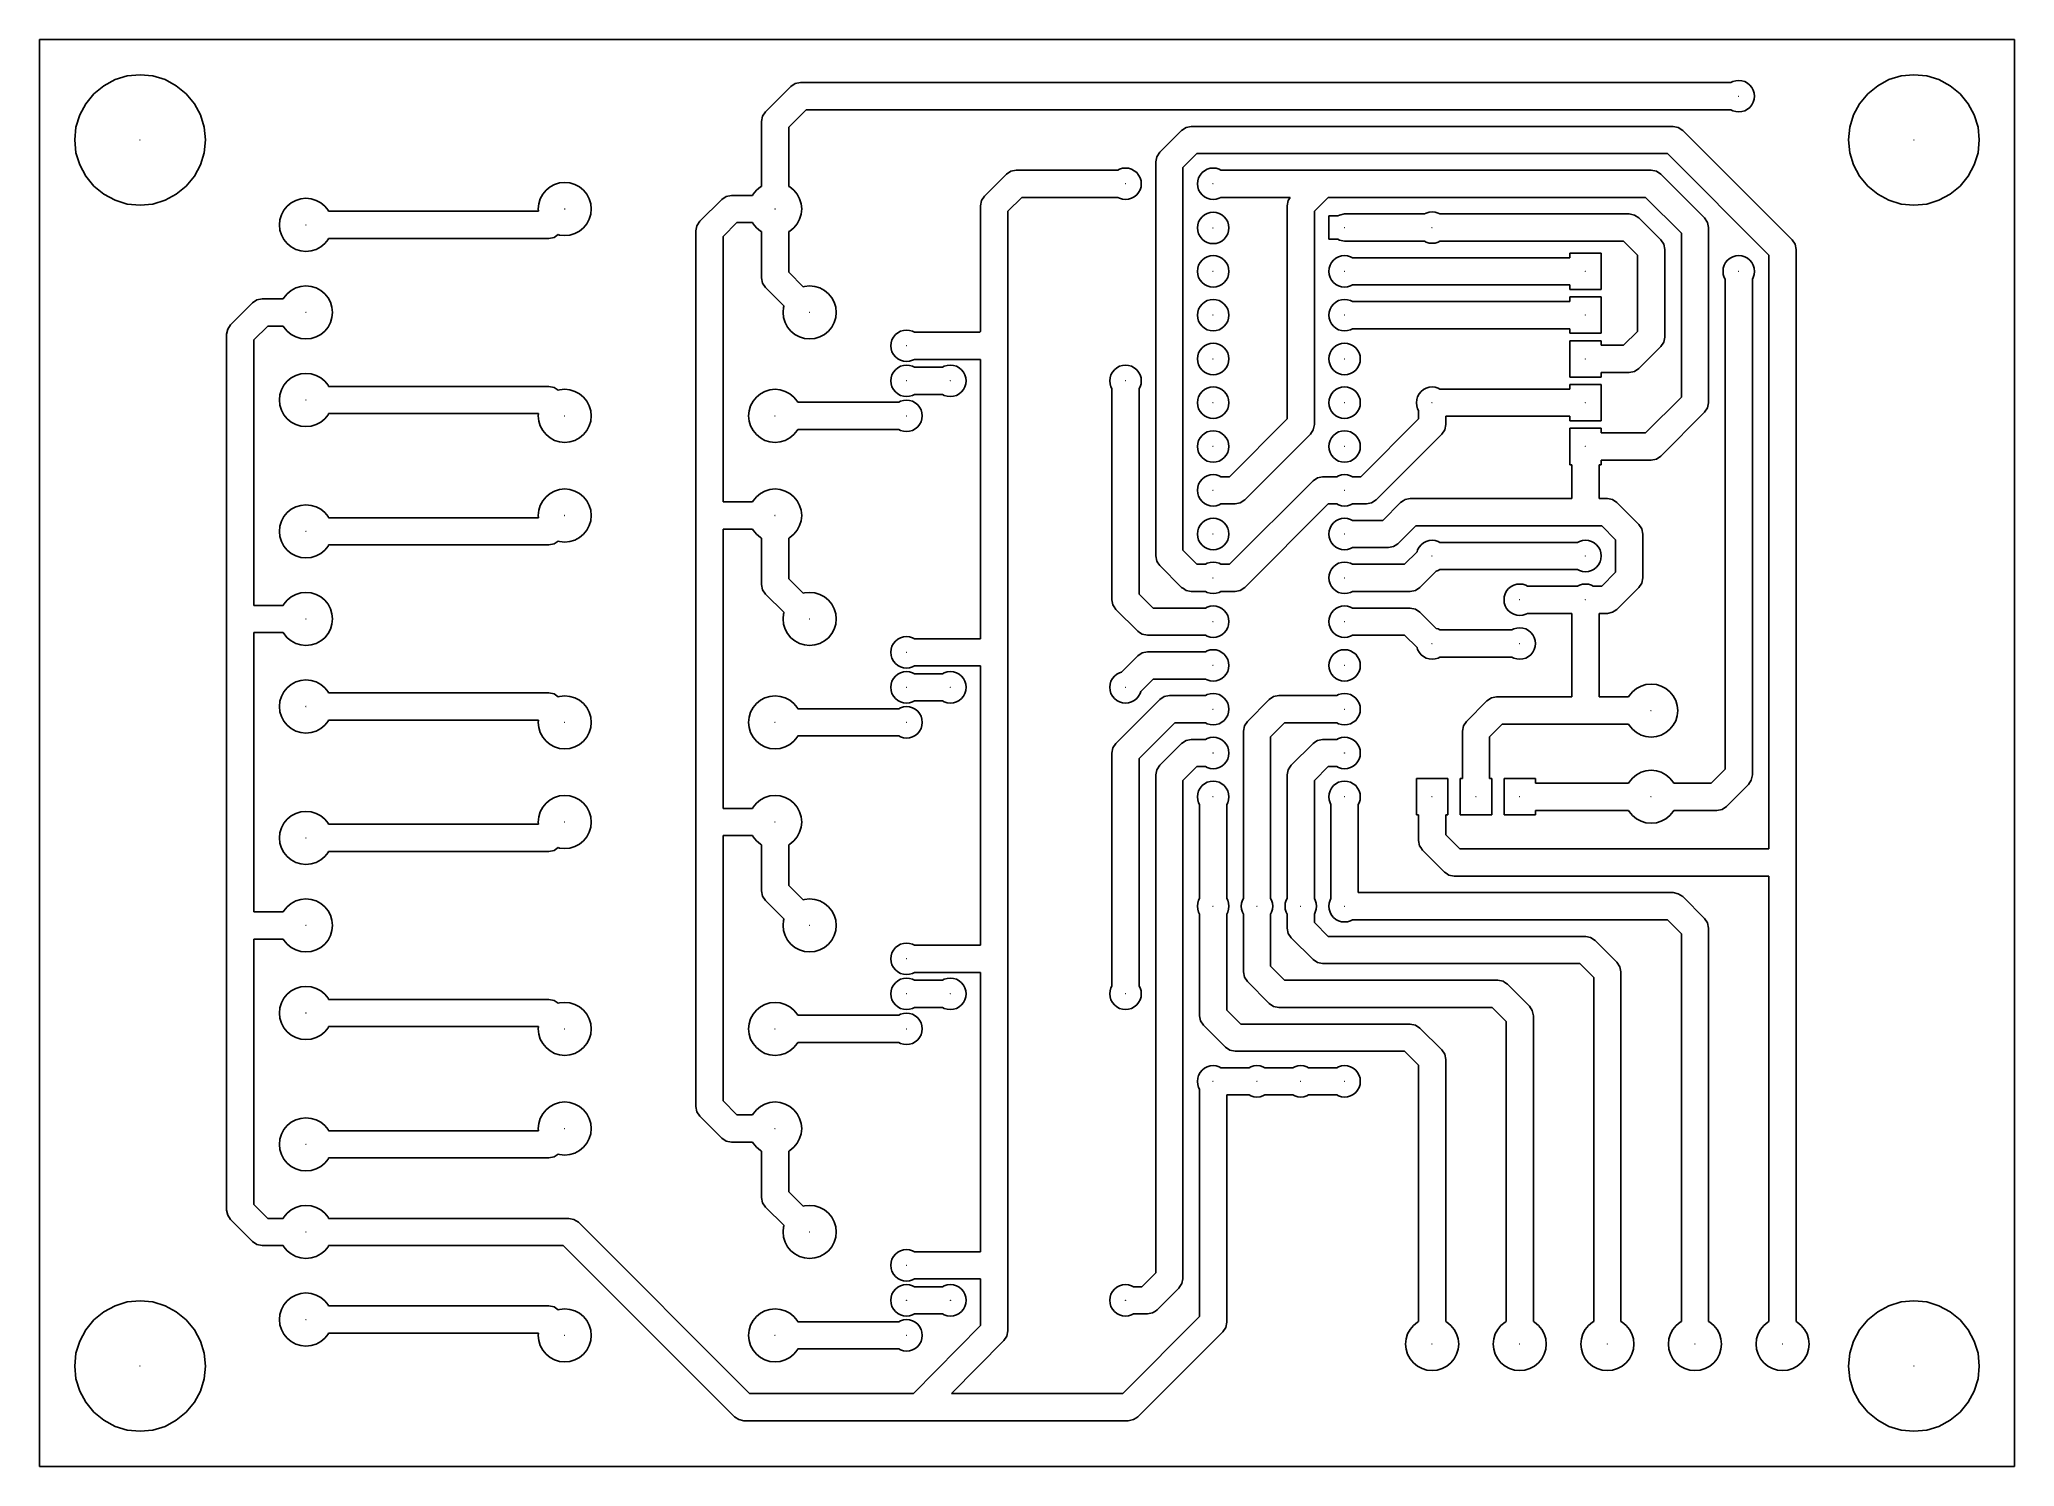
# Model space of a CAD drawing. Extents: x 2 to 116, y 2 to 85.
import ezdxf

# ---------------------------------------------------------------- set-up
doc = ezdxf.new("R2010")
doc.units = 0
doc.header["$LTSCALE"] = 0.000394
doc.header["$PDMODE"] = 35
doc.header["$PDSIZE"] = 0.000315
doc.layers.add('PLAN_1', color=7, linetype='CONTINUOUS')

msp = doc.modelspace()

# ---------------------------------------------------------------- linework, layer by layer
at = {"layer": 'PLAN_1', "color": 7}
for p, q in [((116.319992, 84.569992), (1.790001, 84.569992)), ((1.790001, 84.569992), (1.790001, 1.79)), ((116.319992, 1.79), (116.319992, 84.569992)), ((7.620003, 82.528397), (6.88092, 82.455605)), ((8.359085, 82.455605), (7.620003, 82.528397)), ((110.48999, 82.528397), (109.750908, 82.455605)), ((111.229073, 82.455605), (110.48999, 82.528397)), ((4.9412, 81.4188), (4.470062, 80.844719)), ((5.515282, 81.889938), (4.9412, 81.4188)), ((6.170242, 82.240021), (5.515282, 81.889938)), ((6.88092, 82.455605), (6.170242, 82.240021)), ((9.069763, 82.240021), (8.359085, 82.455605)), ((9.724724, 81.889938), (9.069763, 82.240021)), ((10.298805, 81.4188), (9.724724, 81.889938)), ((10.769943, 80.844719), (10.298805, 81.4188)), ((45.360641, 81.837471), (43.892517, 80.369354)), ((45.616417, 82.008377), (45.360641, 81.837471)), ((45.918121, 82.06839), (45.616417, 82.008377)), ((99.876678, 82.06839), (45.918121, 82.06839)), ((99.980453, 82.123863), (99.876678, 82.06839)), ((100.151794, 82.175835), (99.980453, 82.123863)), ((100.329994, 82.19339), (100.151794, 82.175835)), ((100.508194, 82.175835), (100.329994, 82.19339)), ((100.679535, 82.123863), (100.508194, 82.175835)), ((100.837448, 82.039452), (100.679535, 82.123863)), ((100.975861, 81.925858), (100.837448, 82.039452)), ((101.089455, 81.787445), (100.975861, 81.925858)), ((101.173859, 81.629532), (101.089455, 81.787445)), ((101.225845, 81.458183), (101.173859, 81.629532)), ((101.243393, 81.279991), (101.225845, 81.458183)), ((107.811188, 81.4188), (107.34005, 80.844719)), ((108.385269, 81.889938), (107.811188, 81.4188)), ((109.040237, 82.240021), (108.385269, 81.889938)), ((109.750908, 82.455605), (109.040237, 82.240021)), ((111.939743, 82.240021), (111.229073, 82.455605)), ((112.594711, 81.889938), (111.939743, 82.240021)), ((113.168793, 81.4188), (112.594711, 81.889938)), ((113.639931, 80.844719), (113.168793, 81.4188)), ((4.11998, 80.189758), (3.904396, 79.47908)), ((4.470062, 80.844719), (4.11998, 80.189758)), ((11.120026, 80.189758), (10.769943, 80.844719)), ((11.335609, 79.47908), (11.120026, 80.189758)), ((43.892517, 80.369354), (43.721611, 80.113586)), ((45.238396, 79.485313), (46.244682, 80.491592)), ((46.244682, 80.491592), (99.876678, 80.491592)), ((99.876678, 80.491592), (99.980453, 80.436119)), ((99.980453, 80.436119), (100.151794, 80.384148)), ((100.151794, 80.384148), (100.329994, 80.366592)), ((100.329994, 80.366592), (100.508194, 80.384148)), ((100.508194, 80.384148), (100.679535, 80.436119)), ((100.679535, 80.436119), (100.837448, 80.520531)), ((100.837448, 80.520531), (100.975861, 80.634125)), ((100.975861, 80.634125), (101.089455, 80.772537)), ((101.089455, 80.772537), (101.173859, 80.93045)), ((101.173859, 80.93045), (101.225845, 81.101799)), ((101.225845, 81.101799), (101.243393, 81.279991)), ((106.989967, 80.189758), (106.774384, 79.47908)), ((107.34005, 80.844719), (106.989967, 80.189758)), ((113.990013, 80.189758), (113.639931, 80.844719)), ((114.205597, 79.47908), (113.990013, 80.189758)), ((3.904396, 79.47908), (3.831604, 78.739998)), ((11.408401, 78.739998), (11.335609, 79.47908)), ((43.721611, 80.113586), (43.661598, 79.811874)), ((43.661598, 79.811874), (43.661598, 76.051514)), ((45.238396, 76.051514), (45.238396, 79.485313)), ((68.022507, 79.297478), (66.752518, 78.027473)), ((68.27829, 79.468384), (68.022507, 79.297478)), ((68.579994, 79.528397), (68.27829, 79.468384)), ((96.519989, 79.528397), (68.579994, 79.528397)), ((96.821693, 79.468384), (96.519989, 79.528397)), ((97.077469, 79.297478), (96.821693, 79.468384)), ((103.427475, 72.947472), (97.077469, 79.297478)), ((106.774384, 79.47908), (106.701591, 78.739998)), ((114.278389, 78.739998), (114.205597, 79.47908)), ((3.831604, 78.739998), (3.904396, 78.000916)), ((3.904396, 78.000916), (4.11998, 77.290237)), ((11.120026, 77.290237), (11.335609, 78.000916)), ((11.335609, 78.000916), (11.408401, 78.739998)), ((66.752518, 78.027473), (66.581612, 77.771698)), ((68.098396, 77.143433), (68.906555, 77.951599)), ((68.906555, 77.951599), (96.193428, 77.951599)), ((96.193428, 77.951599), (102.081596, 72.063431)), ((106.701591, 78.739998), (106.774384, 78.000916)), ((106.774384, 78.000916), (106.989967, 77.290237)), ((113.990013, 77.290237), (114.205597, 78.000916)), ((114.205597, 78.000916), (114.278389, 78.739998)), ((4.11998, 77.290237), (4.470062, 76.635277)), ((10.769943, 76.635277), (11.120026, 77.290237)), ((57.862518, 76.757477), (56.592514, 75.487473)), ((58.11829, 76.928383), (57.862518, 76.757477)), ((58.419998, 76.988396), (58.11829, 76.928383)), ((64.316681, 76.988396), (58.419998, 76.988396)), ((64.420456, 77.043869), (64.316681, 76.988396)), ((64.591797, 77.09584), (64.420456, 77.043869)), ((64.769997, 77.113396), (64.591797, 77.09584)), ((64.948196, 77.09584), (64.769997, 77.113396)), ((65.119537, 77.043869), (64.948196, 77.09584)), ((65.277451, 76.959457), (65.119537, 77.043869)), ((65.415863, 76.845863), (65.277451, 76.959457)), ((65.529457, 76.707451), (65.415863, 76.845863)), ((66.581612, 77.771698), (66.521599, 77.469994)), ((66.521599, 77.469994), (66.521599, 54.609997)), ((68.098396, 54.936562), (68.098396, 77.143433)), ((69.204117, 76.845863), (69.09053, 76.707451)), ((69.342529, 76.959457), (69.204117, 76.845863)), ((69.50045, 77.043869), (69.342529, 76.959457)), ((69.671799, 77.09584), (69.50045, 77.043869)), ((69.849991, 77.113396), (69.671799, 77.09584)), ((70.028183, 77.09584), (69.849991, 77.113396)), ((70.199532, 77.043869), (70.028183, 77.09584)), ((70.303314, 76.988396), (70.199532, 77.043869)), ((76.199997, 76.988396), (70.303314, 76.988396)), ((95.25, 76.988396), (76.199997, 76.988396)), ((95.551704, 76.928383), (95.25, 76.988396)), ((95.80748, 76.757477), (95.551704, 76.928383)), ((98.347473, 74.217476), (95.80748, 76.757477)), ((106.989967, 77.290237), (107.34005, 76.635277)), ((113.639931, 76.635277), (113.990013, 77.290237)), ((4.470062, 76.635277), (4.9412, 76.061195)), ((4.9412, 76.061195), (5.515282, 75.590057)), ((5.515282, 75.590057), (6.170242, 75.239975)), ((9.069763, 75.239975), (9.724724, 75.590057)), ((9.724724, 75.590057), (10.298805, 76.061195)), ((10.298805, 76.061195), (10.769943, 76.635277)), ((30.971252, 75.591644), (30.829086, 75.325676)), ((31.162567, 75.824768), (30.971252, 75.591644)), ((31.395691, 76.016083), (31.162567, 75.824768)), ((31.661659, 76.158249), (31.395691, 76.016083)), ((31.950256, 76.245789), (31.661659, 76.158249)), ((32.250381, 76.275352), (31.950256, 76.245789)), ((32.550507, 76.245789), (32.250381, 76.275352)), ((32.839104, 76.158249), (32.550507, 76.245789)), ((33.105072, 76.016083), (32.839104, 76.158249)), ((33.338196, 75.824768), (33.105072, 76.016083)), ((33.52951, 75.591644), (33.338196, 75.824768)), ((33.671677, 75.325676), (33.52951, 75.591644)), ((43.170868, 75.591644), (43.135437, 75.525352)), ((43.362183, 75.824768), (43.170868, 75.591644)), ((43.595306, 76.016083), (43.362183, 75.824768)), ((43.661598, 76.051514), (43.595306, 76.016083)), ((45.304688, 76.016083), (45.238396, 76.051514)), ((45.537811, 75.824768), (45.304688, 76.016083)), ((45.729126, 75.591644), (45.537811, 75.824768)), ((45.871292, 75.325676), (45.729126, 75.591644)), ((65.415863, 75.554131), (65.529457, 75.692543)), ((65.613861, 76.549538), (65.529457, 76.707451)), ((65.529457, 75.692543), (65.613861, 75.850456)), ((65.665848, 76.378189), (65.613861, 76.549538)), ((65.613861, 75.850456), (65.665848, 76.021805)), ((65.683395, 76.199997), (65.665848, 76.378189)), ((65.665848, 76.021805), (65.683395, 76.199997)), ((68.954147, 76.378189), (68.936592, 76.199997)), ((68.936592, 76.199997), (68.954147, 76.021805)), ((69.006119, 76.549538), (68.954147, 76.378189)), ((68.954147, 76.021805), (69.006119, 75.850456)), ((69.09053, 76.707451), (69.006119, 76.549538)), ((69.006119, 75.850456), (69.09053, 75.692543)), ((69.09053, 75.692543), (69.204117, 75.554131)), ((107.34005, 76.635277), (107.811188, 76.061195)), ((107.811188, 76.061195), (108.385269, 75.590057)), ((108.385269, 75.590057), (109.04023, 75.239975)), ((111.939751, 75.239975), (112.594711, 75.590057)), ((112.594711, 75.590057), (113.168793, 76.061195)), ((113.168793, 76.061195), (113.639931, 76.635277)), ((6.170242, 75.239975), (6.88092, 75.024391)), ((6.88092, 75.024391), (7.620003, 74.951599)), ((7.620003, 74.951599), (8.359085, 75.024391)), ((8.359085, 75.024391), (9.069763, 75.239975)), ((15.962395, 74.672165), (15.820229, 74.406197)), ((16.153709, 74.905289), (15.962395, 74.672165)), ((16.386833, 75.096603), (16.153709, 74.905289)), ((16.652802, 75.23877), (16.386833, 75.096603)), ((16.941399, 75.326309), (16.652802, 75.23877)), ((17.241524, 75.355873), (16.941399, 75.326309)), ((17.541649, 75.326309), (17.241524, 75.355873)), ((17.830246, 75.23877), (17.541649, 75.326309)), ((18.096214, 75.096603), (17.830246, 75.23877)), ((18.329338, 74.905289), (18.096214, 75.096603)), ((18.520653, 74.672165), (18.329338, 74.905289)), ((18.556084, 74.605873), (18.520653, 74.672165)), ((30.724892, 74.605873), (18.556084, 74.605873)), ((30.741547, 75.037079), (30.711983, 74.736954)), ((30.711983, 74.736954), (30.724892, 74.605873)), ((30.829086, 75.325676), (30.741547, 75.037079)), ((33.759216, 75.037079), (33.671677, 75.325676)), ((33.78878, 74.736954), (33.759216, 75.037079)), ((33.759216, 74.436829), (33.78878, 74.736954)), ((41.352516, 75.294434), (40.08252, 74.024437)), ((41.608292, 75.46534), (41.352516, 75.294434)), ((41.909996, 75.525352), (41.608292, 75.46534)), ((43.135437, 75.525352), (41.909996, 75.525352)), ((45.958832, 75.037079), (45.871292, 75.325676)), ((45.988396, 74.736954), (45.958832, 75.037079)), ((45.958832, 74.436829), (45.988396, 74.736954)), ((56.421612, 75.231697), (56.361599, 74.929993)), ((56.361599, 74.929993), (56.361599, 67.636559)), ((56.592514, 75.487473), (56.421612, 75.231697)), ((57.938396, 74.603432), (58.746563, 75.411598)), ((57.938396, 67.309998), (57.938396, 74.603432)), ((58.746563, 75.411598), (64.316681, 75.411598)), ((64.316681, 75.411598), (64.420456, 75.356125)), ((64.420456, 75.356125), (64.591797, 75.304153)), ((64.591797, 75.304153), (64.769997, 75.286598)), ((64.769997, 75.286598), (64.948196, 75.304153)), ((64.948196, 75.304153), (65.119537, 75.356125)), ((65.119537, 75.356125), (65.277451, 75.440536)), ((65.277451, 75.440536), (65.415863, 75.554131)), ((69.204117, 75.554131), (69.342529, 75.440536)), ((69.342529, 75.440536), (69.50045, 75.356125)), ((69.50045, 74.483543), (69.342529, 74.399132)), ((69.50045, 75.356125), (69.671799, 75.304153)), ((69.671799, 74.535515), (69.50045, 74.483543)), ((69.671799, 75.304153), (69.849991, 75.286598)), ((69.849991, 74.55307), (69.671799, 74.535515)), ((69.849991, 75.286598), (70.028183, 75.304153)), ((70.028183, 74.535515), (69.849991, 74.55307)), ((70.028183, 75.304153), (70.199532, 75.356125)), ((70.199532, 74.483543), (70.028183, 74.535515)), ((70.199532, 75.356125), (70.303314, 75.411598)), ((70.357452, 74.399132), (70.199532, 74.483543)), ((70.303314, 75.411598), (74.321815, 75.411598)), ((74.201607, 75.231697), (74.141594, 74.929993)), ((74.141594, 74.929993), (74.141594, 62.556557)), ((74.321815, 75.411598), (74.201607, 75.231697)), ((75.718391, 74.603432), (76.526558, 75.411598)), ((75.718391, 62.229996), (75.718391, 74.603432)), ((76.526558, 75.411598), (94.923439, 75.411598)), ((77.469994, 74.448395), (77.168289, 74.388382)), ((82.09668, 74.448395), (77.469994, 74.448395)), ((82.200455, 74.503868), (82.09668, 74.448395)), ((82.371796, 74.55584), (82.200455, 74.503868)), ((82.549995, 74.573395), (82.371796, 74.55584)), ((82.728195, 74.55584), (82.549995, 74.573395)), ((82.899536, 74.503868), (82.728195, 74.55584)), ((83.003311, 74.448395), (82.899536, 74.503868)), ((93.979996, 74.448395), (83.003311, 74.448395)), ((94.2817, 74.388382), (93.979996, 74.448395)), ((94.923439, 75.411598), (97.001595, 73.333435)), ((109.04023, 75.239975), (109.750908, 75.024391)), ((109.750908, 75.024391), (110.48999, 74.951599)), ((110.48999, 74.951599), (111.229073, 75.024391)), ((111.229073, 75.024391), (111.939751, 75.239975)), ((15.732689, 74.117599), (15.703125, 73.817474)), ((15.703125, 73.817474), (15.732689, 73.517349)), ((15.820229, 74.406197), (15.732689, 74.117599)), ((15.732689, 73.517349), (15.820229, 73.228752)), ((32.550507, 73.228119), (32.839104, 73.315659)), ((32.839104, 73.315659), (33.105072, 73.457825)), ((33.105072, 73.457825), (33.338196, 73.649139)), ((33.338196, 73.649139), (33.52951, 73.882263)), ((33.52951, 73.882263), (33.671677, 74.148232)), ((33.671677, 74.148232), (33.759216, 74.436829)), ((39.911613, 73.768661), (39.851601, 73.466957)), ((39.851601, 73.466957), (39.851601, 56.956955)), ((40.08252, 74.024437), (39.911613, 73.768661)), ((41.428398, 73.140396), (42.236557, 73.948555)), ((42.236557, 73.948555), (43.135437, 73.948555)), ((43.135437, 73.948555), (43.170868, 73.882263)), ((43.170868, 73.882263), (43.362183, 73.649139)), ((43.362183, 73.649139), (43.595306, 73.457825)), ((43.595306, 73.457825), (43.661598, 73.422394)), ((43.661598, 73.422394), (43.661598, 70.736458)), ((45.238396, 73.422394), (45.304688, 73.457825)), ((45.238396, 71.063309), (45.238396, 73.422394)), ((45.304688, 73.457825), (45.537811, 73.649139)), ((45.537811, 73.649139), (45.729126, 73.882263)), ((45.729126, 73.882263), (45.871292, 74.148232)), ((45.871292, 74.148232), (45.958832, 74.436829)), ((68.954147, 73.817863), (68.936592, 73.639671)), ((68.936592, 73.639671), (68.954147, 73.461479)), ((69.006119, 73.989212), (68.954147, 73.817863)), ((68.954147, 73.461479), (69.006119, 73.290131)), ((69.09053, 74.147125), (69.006119, 73.989212)), ((69.204117, 74.285538), (69.09053, 74.147125)), ((69.342529, 74.399132), (69.204117, 74.285538)), ((70.495865, 74.285538), (70.357452, 74.399132)), ((70.609451, 74.147125), (70.495865, 74.285538)), ((70.693863, 73.989212), (70.609451, 74.147125)), ((70.745834, 73.817863), (70.693863, 73.989212)), ((70.693863, 73.290131), (70.745834, 73.461479)), ((70.76339, 73.639671), (70.745834, 73.817863)), ((70.745834, 73.461479), (70.76339, 73.639671)), ((76.556595, 74.333397), (76.556595, 72.986595)), ((77.085999, 74.333397), (76.556595, 74.333397)), ((77.168289, 74.388382), (77.085999, 74.333397)), ((94.537476, 74.217476), (94.2817, 74.388382)), ((95.80748, 72.947472), (94.537476, 74.217476)), ((97.001595, 73.333435), (97.001595, 63.826565)), ((98.518379, 73.9617), (98.347473, 74.217476)), ((98.578392, 73.659996), (98.518379, 73.9617)), ((98.578392, 63.499996), (98.578392, 73.659996)), ((15.820229, 73.228752), (15.962395, 72.962784)), ((15.962395, 72.962784), (16.153709, 72.72966)), ((16.153709, 72.72966), (16.386833, 72.538345)), ((16.386833, 72.538345), (16.652802, 72.396179)), ((16.652802, 72.396179), (16.941399, 72.30864)), ((16.941399, 72.30864), (17.241524, 72.279076)), ((17.241524, 72.279076), (17.541649, 72.30864)), ((17.541649, 72.30864), (17.830246, 72.396179)), ((17.830246, 72.396179), (18.096214, 72.538345)), ((18.096214, 72.538345), (18.329338, 72.72966)), ((18.329338, 72.72966), (18.520653, 72.962784)), ((18.520653, 72.962784), (18.556084, 73.029076)), ((18.556084, 73.029076), (31.330902, 73.029076)), ((31.330902, 73.029076), (31.632607, 73.089088)), ((31.632607, 73.089088), (31.874893, 73.250977)), ((31.874893, 73.250977), (31.950256, 73.228119)), ((31.950256, 73.228119), (32.250381, 73.198555)), ((32.250381, 73.198555), (32.550507, 73.228119)), ((41.428398, 57.745354), (41.428398, 73.140396)), ((69.006119, 73.290131), (69.09053, 73.132217)), ((69.09053, 73.132217), (69.204117, 72.993805)), ((69.204117, 72.993805), (69.342529, 72.880211)), ((69.342529, 72.880211), (69.50045, 72.795799)), ((69.50045, 72.795799), (69.671799, 72.743828)), ((69.671799, 72.743828), (69.849991, 72.726273)), ((69.849991, 72.726273), (70.028183, 72.743828)), ((70.028183, 72.743828), (70.199532, 72.795799)), ((70.199532, 72.795799), (70.357452, 72.880211)), ((70.357452, 72.880211), (70.495865, 72.993805)), ((70.495865, 72.993805), (70.609451, 73.132217)), ((70.609451, 73.132217), (70.693863, 73.290131)), ((76.556595, 72.986595), (77.085999, 72.986595)), ((77.085999, 72.986595), (77.168289, 72.93161)), ((77.168289, 72.93161), (77.469994, 72.871597)), ((77.469994, 72.871597), (82.09668, 72.871597)), ((82.09668, 72.871597), (82.200455, 72.816124)), ((82.200455, 72.816124), (82.371796, 72.764153)), ((82.371796, 72.764153), (82.549995, 72.746597)), ((82.549995, 72.746597), (82.728195, 72.764153)), ((82.728195, 72.764153), (82.899536, 72.816124)), ((82.899536, 72.816124), (83.003311, 72.871597)), ((83.003311, 72.871597), (93.653435, 72.871597)), ((92.353394, 72.174393), (90.526596, 72.174393)), ((90.526596, 72.174393), (90.526596, 71.908394)), ((92.353394, 70.065598), (92.353394, 72.174393)), ((93.653435, 72.871597), (94.461601, 72.063431)), ((95.978386, 72.691696), (95.80748, 72.947472)), ((96.038399, 72.389992), (95.978386, 72.691696)), ((96.038399, 67.309998), (96.038399, 72.389992)), ((103.598381, 72.691696), (103.427475, 72.947472)), ((103.658394, 72.389992), (103.598381, 72.691696)), ((103.658394, 38.099998), (103.658394, 72.389992)), ((46.078552, 70.224213), (45.238396, 71.063309)), ((68.954147, 71.298187), (68.936592, 71.119995)), ((68.936592, 71.119995), (68.954147, 70.941803)), ((69.006119, 71.469536), (68.954147, 71.298187)), ((69.09053, 71.627449), (69.006119, 71.469536)), ((69.204117, 71.765862), (69.09053, 71.627449)), ((69.342529, 71.879456), (69.204117, 71.765862)), ((69.50045, 71.963867), (69.342529, 71.879456)), ((69.671799, 72.015839), (69.50045, 71.963867)), ((69.849991, 72.033394), (69.671799, 72.015839)), ((70.028183, 72.015839), (69.849991, 72.033394)), ((70.199532, 71.963867), (70.028183, 72.015839)), ((70.357452, 71.879456), (70.199532, 71.963867)), ((70.495865, 71.765862), (70.357452, 71.879456)), ((70.609451, 71.627449), (70.495865, 71.765862)), ((70.693863, 71.469536), (70.609451, 71.627449)), ((70.745834, 71.298187), (70.693863, 71.469536)), ((70.76339, 71.119995), (70.745834, 71.298187)), ((70.745834, 70.941803), (70.76339, 71.119995)), ((76.574142, 71.298187), (76.556595, 71.119995)), ((76.556595, 71.119995), (76.574142, 70.941803)), ((76.626129, 71.469536), (76.574142, 71.298187)), ((76.710533, 71.627449), (76.626129, 71.469536)), ((76.824127, 71.765862), (76.710533, 71.627449)), ((76.96254, 71.879456), (76.824127, 71.765862)), ((77.120453, 71.963867), (76.96254, 71.879456)), ((77.291794, 72.015839), (77.120453, 71.963867)), ((77.469994, 72.033394), (77.291794, 72.015839)), ((77.648193, 72.015839), (77.469994, 72.033394)), ((77.819534, 71.963867), (77.648193, 72.015839)), ((77.923309, 71.908394), (77.819534, 71.963867)), ((90.526596, 71.908394), (77.923309, 71.908394)), ((94.461601, 72.063431), (94.461601, 67.636566)), ((99.434143, 71.298187), (99.416595, 71.119995)), ((99.416595, 71.119995), (99.434143, 70.941803)), ((99.48613, 71.469536), (99.434143, 71.298187)), ((99.570534, 71.627449), (99.48613, 71.469536)), ((99.684128, 71.765862), (99.570534, 71.627449)), ((99.82254, 71.879456), (99.684128, 71.765862)), ((99.980453, 71.963867), (99.82254, 71.879456)), ((100.151794, 72.015839), (99.980453, 71.963867)), ((100.329994, 72.033394), (100.151794, 72.015839)), ((100.508194, 72.015839), (100.329994, 72.033394)), ((100.679535, 71.963867), (100.508194, 72.015839)), ((100.837448, 71.879456), (100.679535, 71.963867)), ((100.975861, 71.765862), (100.837448, 71.879456)), ((101.089455, 71.627449), (100.975861, 71.765862)), ((101.173859, 71.469536), (101.089455, 71.627449)), ((101.225845, 71.298187), (101.173859, 71.469536)), ((101.243393, 71.119995), (101.225845, 71.298187)), ((101.225845, 70.941803), (101.243393, 71.119995)), ((102.081596, 72.063431), (102.081596, 38.099998)), ((16.386833, 70.016602), (16.153709, 69.825287)), ((16.652802, 70.158768), (16.386833, 70.016602)), ((16.941399, 70.246307), (16.652802, 70.158768)), ((17.241524, 70.275871), (16.941399, 70.246307)), ((17.541649, 70.246307), (17.241524, 70.275871)), ((17.830246, 70.158768), (17.541649, 70.246307)), ((18.096214, 70.016602), (17.830246, 70.158768)), ((18.329338, 69.825287), (18.096214, 70.016602)), ((43.661598, 70.736458), (43.721611, 70.434753)), ((43.721611, 70.434753), (43.892868, 70.178627)), ((43.892868, 70.178627), (44.964226, 69.108627)), ((46.15139, 70.246307), (46.078552, 70.224213)), ((46.451515, 70.275871), (46.15139, 70.246307)), ((46.75164, 70.246307), (46.451515, 70.275871)), ((47.040237, 70.158768), (46.75164, 70.246307)), ((47.306206, 70.016602), (47.040237, 70.158768)), ((47.53933, 69.825287), (47.306206, 70.016602)), ((68.954147, 70.941803), (69.006119, 70.770454)), ((69.006119, 70.770454), (69.09053, 70.612541)), ((69.09053, 70.612541), (69.204117, 70.474129)), ((69.204117, 70.474129), (69.342529, 70.360535)), ((69.342529, 70.360535), (69.50045, 70.276123)), ((69.50045, 70.276123), (69.671799, 70.224152)), ((69.671799, 70.224152), (69.849991, 70.206596)), ((69.849991, 70.206596), (70.028183, 70.224152)), ((70.028183, 70.224152), (70.199532, 70.276123)), ((70.199532, 70.276123), (70.357452, 70.360535)), ((70.357452, 70.360535), (70.495865, 70.474129)), ((70.495865, 70.474129), (70.609451, 70.612541)), ((70.609451, 70.612541), (70.693863, 70.770454)), ((70.693863, 70.770454), (70.745834, 70.941803)), ((76.574142, 70.941803), (76.626129, 70.770454)), ((76.626129, 70.770454), (76.710533, 70.612541)), ((76.710533, 70.612541), (76.824127, 70.474129)), ((76.824127, 70.474129), (76.96254, 70.360535)), ((76.96254, 70.360535), (77.120453, 70.276123)), ((77.120453, 70.276123), (77.291794, 70.224152)), ((77.291794, 70.224152), (77.469994, 70.206596)), ((77.469994, 70.206596), (77.648193, 70.224152)), ((77.648193, 70.224152), (77.819534, 70.276123)), ((77.819534, 70.276123), (77.923309, 70.331596)), ((77.923309, 70.331596), (90.526596, 70.331596)), ((90.526596, 70.331596), (90.526596, 70.065598)), ((90.526596, 70.065598), (92.353394, 70.065598)), ((99.434143, 70.941803), (99.48613, 70.770454)), ((99.48613, 70.770454), (99.541595, 70.666672)), ((99.541595, 70.666672), (99.541595, 42.236561)), ((101.118393, 70.666672), (101.173859, 70.770454)), ((101.118393, 41.909996), (101.118393, 70.666672)), ((101.173859, 70.770454), (101.225845, 70.941803)), ((14.144043, 69.294952), (12.874039, 68.024956)), ((14.399818, 69.465858), (14.144043, 69.294952)), ((14.701523, 69.525871), (14.399818, 69.465858)), ((15.926964, 69.525871), (14.701523, 69.525871)), ((15.962395, 69.592163), (15.926964, 69.525871)), ((16.153709, 69.825287), (15.962395, 69.592163)), ((18.520653, 69.592163), (18.329338, 69.825287)), ((18.662819, 69.326195), (18.520653, 69.592163)), ((18.750359, 69.037598), (18.662819, 69.326195)), ((18.779922, 68.737473), (18.750359, 69.037598)), ((18.750359, 68.437347), (18.779922, 68.737473)), ((44.94268, 69.037598), (44.913116, 68.737473)), ((44.913116, 68.737473), (44.94268, 68.437347)), ((44.964226, 69.108627), (44.94268, 69.037598)), ((47.730644, 69.592163), (47.53933, 69.825287)), ((47.87281, 69.326195), (47.730644, 69.592163)), ((47.96035, 69.037598), (47.87281, 69.326195)), ((47.989914, 68.737473), (47.96035, 69.037598)), ((47.96035, 68.437347), (47.989914, 68.737473)), ((68.954147, 68.758186), (68.936592, 68.579994)), ((69.006119, 68.929535), (68.954147, 68.758186)), ((69.09053, 69.087448), (69.006119, 68.929535)), ((69.204117, 69.225861), (69.09053, 69.087448)), ((69.342529, 69.339455), (69.204117, 69.225861)), ((69.50045, 69.423866), (69.342529, 69.339455)), ((69.671799, 69.475838), (69.50045, 69.423866)), ((69.849991, 69.493393), (69.671799, 69.475838)), ((70.028183, 69.475838), (69.849991, 69.493393)), ((70.199532, 69.423866), (70.028183, 69.475838)), ((70.357452, 69.339455), (70.199532, 69.423866)), ((70.495865, 69.225861), (70.357452, 69.339455)), ((70.609451, 69.087448), (70.495865, 69.225861)), ((70.693863, 68.929535), (70.609451, 69.087448)), ((70.745834, 68.758186), (70.693863, 68.929535)), ((70.76339, 68.579994), (70.745834, 68.758186)), ((76.574142, 68.758186), (76.556595, 68.579994)), ((76.626129, 68.929535), (76.574142, 68.758186)), ((76.710533, 69.087448), (76.626129, 68.929535)), ((76.824127, 69.225861), (76.710533, 69.087448)), ((76.96254, 69.339455), (76.824127, 69.225861)), ((77.120453, 69.423866), (76.96254, 69.339455)), ((77.291794, 69.475838), (77.120453, 69.423866)), ((77.469994, 69.493393), (77.291794, 69.475838)), ((77.648193, 69.475838), (77.469994, 69.493393)), ((77.819534, 69.423866), (77.648193, 69.475838)), ((77.923309, 69.368393), (77.819534, 69.423866)), ((90.526596, 69.368393), (77.923309, 69.368393)), ((92.353394, 69.634392), (90.526596, 69.634392)), ((90.526596, 69.634392), (90.526596, 69.368393)), ((92.353394, 67.525597), (92.353394, 69.634392)), ((12.703133, 67.769188), (12.64312, 67.467476)), ((12.874039, 68.024956), (12.703133, 67.769188)), ((14.219917, 67.140915), (15.028084, 67.949074)), ((15.028084, 67.949074), (15.926964, 67.949074)), ((15.926964, 67.949074), (15.962395, 67.882782)), ((15.962395, 67.882782), (16.153709, 67.649658)), ((16.153709, 67.649658), (16.386833, 67.458344)), ((18.096214, 67.458344), (18.329338, 67.649658)), ((18.329338, 67.649658), (18.520653, 67.882782)), ((18.520653, 67.882782), (18.662819, 68.14875)), ((18.662819, 68.14875), (18.750359, 68.437347)), ((44.94268, 68.437347), (45.03022, 68.14875)), ((45.03022, 68.14875), (45.172386, 67.882782)), ((45.172386, 67.882782), (45.363701, 67.649658)), ((45.363701, 67.649658), (45.596825, 67.458344)), ((47.306206, 67.458344), (47.53933, 67.649658)), ((47.53933, 67.649658), (47.730644, 67.882782)), ((47.730644, 67.882782), (47.87281, 68.14875)), ((47.87281, 68.14875), (47.96035, 68.437347)), ((51.720459, 67.645866), (51.562546, 67.561455)), ((51.891808, 67.697838), (51.720459, 67.645866)), ((52.07, 67.715393), (51.891808, 67.697838)), ((52.248192, 67.697838), (52.07, 67.715393)), ((52.41954, 67.645866), (52.248192, 67.697838)), ((52.523315, 67.590393), (52.41954, 67.645866)), ((56.315434, 67.590393), (52.523315, 67.590393)), ((56.361599, 67.636559), (56.315434, 67.590393)), ((68.936592, 68.579994), (68.954147, 68.401802)), ((68.954147, 68.401802), (69.006119, 68.230453)), ((69.006119, 68.230453), (69.09053, 68.07254)), ((69.09053, 68.07254), (69.204117, 67.934128)), ((69.204117, 67.934128), (69.342529, 67.820534)), ((69.342529, 67.820534), (69.50045, 67.736122)), ((69.50045, 67.736122), (69.671799, 67.684151)), ((69.671799, 67.684151), (69.849991, 67.666595)), ((69.849991, 67.666595), (70.028183, 67.684151)), ((70.028183, 67.684151), (70.199532, 67.736122)), ((70.199532, 67.736122), (70.357452, 67.820534)), ((70.357452, 67.820534), (70.495865, 67.934128)), ((70.495865, 67.934128), (70.609451, 68.07254)), ((70.609451, 68.07254), (70.693863, 68.230453)), ((70.693863, 68.230453), (70.745834, 68.401802)), ((70.745834, 68.401802), (70.76339, 68.579994)), ((76.556595, 68.579994), (76.574142, 68.401802)), ((76.574142, 68.401802), (76.626129, 68.230453)), ((76.626129, 68.230453), (76.710533, 68.07254)), ((76.710533, 68.07254), (76.824127, 67.934128)), ((76.824127, 67.934128), (76.96254, 67.820534)), ((76.96254, 67.820534), (77.120453, 67.736122)), ((77.120453, 67.736122), (77.291794, 67.684151)), ((77.291794, 67.684151), (77.469994, 67.666595)), ((77.469994, 67.666595), (77.648193, 67.684151)), ((77.648193, 67.684151), (77.819534, 67.736122)), ((77.819534, 67.736122), (77.923309, 67.791595)), ((77.923309, 67.791595), (90.526596, 67.791595)), ((90.526596, 67.791595), (90.526596, 67.525597)), ((94.461601, 67.636566), (93.653435, 66.828392)), ((12.64312, 67.467476), (12.64312, 50.957478)), ((14.219917, 51.745876), (14.219917, 67.140915)), ((16.386833, 67.458344), (16.652802, 67.316177)), ((16.652802, 67.316177), (16.941399, 67.228638)), ((16.941399, 67.228638), (17.241524, 67.199074)), ((17.241524, 67.199074), (17.541649, 67.228638)), ((17.541649, 67.228638), (17.830246, 67.316177)), ((17.830246, 67.316177), (18.096214, 67.458344)), ((45.596825, 67.458344), (45.862793, 67.316177)), ((45.862793, 67.316177), (46.15139, 67.228638)), ((46.15139, 67.228638), (46.451515, 67.199074)), ((46.451515, 67.199074), (46.75164, 67.228638)), ((46.75164, 67.228638), (47.040237, 67.316177)), ((47.040237, 67.316177), (47.306206, 67.458344)), ((51.174156, 66.980186), (51.156601, 66.801994)), ((51.156601, 66.801994), (51.174156, 66.623802)), ((51.226128, 67.151535), (51.174156, 66.980186)), ((51.174156, 66.623802), (51.226128, 66.452454)), ((51.310539, 67.309448), (51.226128, 67.151535)), ((51.226128, 66.452454), (51.310539, 66.29454)), ((51.424133, 67.447861), (51.310539, 67.309448)), ((51.562546, 67.561455), (51.424133, 67.447861)), ((57.938396, 49.014378), (57.938396, 67.309998)), ((69.09053, 66.547447), (69.006119, 66.389534)), ((69.204117, 66.68586), (69.09053, 66.547447)), ((69.342529, 66.799454), (69.204117, 66.68586)), ((69.50045, 66.883865), (69.342529, 66.799454)), ((69.671799, 66.935837), (69.50045, 66.883865)), ((69.849991, 66.953392), (69.671799, 66.935837)), ((70.028183, 66.935837), (69.849991, 66.953392)), ((70.199532, 66.883865), (70.028183, 66.935837)), ((70.357452, 66.799454), (70.199532, 66.883865)), ((70.495865, 66.68586), (70.357452, 66.799454)), ((70.609451, 66.547447), (70.495865, 66.68586)), ((70.693863, 66.389534), (70.609451, 66.547447)), ((76.710533, 66.547447), (76.626129, 66.389534)), ((76.824127, 66.68586), (76.710533, 66.547447)), ((76.96254, 66.799454), (76.824127, 66.68586)), ((77.120453, 66.883865), (76.96254, 66.799454)), ((77.291794, 66.935837), (77.120453, 66.883865)), ((77.469994, 66.953392), (77.291794, 66.935837)), ((77.648193, 66.935837), (77.469994, 66.953392)), ((77.819534, 66.883865), (77.648193, 66.935837)), ((77.977448, 66.799454), (77.819534, 66.883865)), ((78.11586, 66.68586), (77.977448, 66.799454)), ((78.229454, 66.547447), (78.11586, 66.68586)), ((78.313858, 66.389534), (78.229454, 66.547447)), ((90.526596, 67.525597), (92.353394, 67.525597)), ((92.353394, 67.094391), (90.526596, 67.094391)), ((90.526596, 67.094391), (90.526596, 64.985596)), ((92.353394, 66.828392), (92.353394, 67.094391)), ((93.653435, 66.828392), (92.353394, 66.828392)), ((94.537476, 65.482513), (95.80748, 66.752518)), ((95.80748, 66.752518), (95.978386, 67.008293)), ((95.978386, 67.008293), (96.038399, 67.309998)), ((51.310539, 66.29454), (51.424133, 66.156128)), ((51.424133, 65.415863), (51.310539, 65.277451)), ((51.424133, 66.156128), (51.562546, 66.042534)), ((51.562546, 65.529457), (51.424133, 65.415863)), ((51.562546, 66.042534), (51.720459, 65.958122)), ((51.720459, 65.613869), (51.562546, 65.529457)), ((51.720459, 65.958122), (51.891808, 65.906151)), ((51.891808, 65.66584), (51.720459, 65.613869)), ((51.891808, 65.906151), (52.07, 65.888596)), ((52.07, 65.683395), (51.891808, 65.66584)), ((52.07, 65.888596), (52.248192, 65.906151)), ((52.248192, 65.66584), (52.07, 65.683395)), ((52.248192, 65.906151), (52.41954, 65.958122)), ((52.41954, 65.613869), (52.248192, 65.66584)), ((52.41954, 65.958122), (52.523315, 66.013596)), ((52.523315, 65.558395), (52.41954, 65.613869)), ((52.523315, 66.013596), (56.361599, 66.013596)), ((54.156677, 65.558395), (52.523315, 65.558395)), ((54.260456, 65.613869), (54.156677, 65.558395)), ((54.431801, 65.66584), (54.260456, 65.613869)), ((54.609997, 65.683395), (54.431801, 65.66584)), ((54.788193, 65.66584), (54.609997, 65.683395)), ((54.959538, 65.613869), (54.788193, 65.66584)), ((55.117455, 65.529457), (54.959538, 65.613869)), ((55.255867, 65.415863), (55.117455, 65.529457)), ((55.369457, 65.277451), (55.255867, 65.415863)), ((56.361599, 66.013596), (56.361599, 49.810394)), ((64.12413, 65.415863), (64.010536, 65.277451)), ((64.262543, 65.529457), (64.12413, 65.415863)), ((64.420456, 65.613869), (64.262543, 65.529457)), ((64.591797, 65.66584), (64.420456, 65.613869)), ((64.769997, 65.683395), (64.591797, 65.66584)), ((64.948196, 65.66584), (64.769997, 65.683395)), ((65.119537, 65.613869), (64.948196, 65.66584)), ((65.277451, 65.529457), (65.119537, 65.613869)), ((65.415863, 65.415863), (65.277451, 65.529457)), ((65.529457, 65.277451), (65.415863, 65.415863)), ((68.954147, 66.218185), (68.936592, 66.039993)), ((68.936592, 66.039993), (68.954147, 65.861801)), ((69.006119, 66.389534), (68.954147, 66.218185)), ((68.954147, 65.861801), (69.006119, 65.690453)), ((69.006119, 65.690453), (69.09053, 65.532539)), ((69.09053, 65.532539), (69.204117, 65.394127)), ((69.204117, 65.394127), (69.342529, 65.280533)), ((70.357452, 65.280533), (70.495865, 65.394127)), ((70.495865, 65.394127), (70.609451, 65.532539)), ((70.609451, 65.532539), (70.693863, 65.690453)), ((70.745834, 66.218185), (70.693863, 66.389534)), ((70.693863, 65.690453), (70.745834, 65.861801)), ((70.76339, 66.039993), (70.745834, 66.218185)), ((70.745834, 65.861801), (70.76339, 66.039993)), ((76.574142, 66.218185), (76.556595, 66.039993)), ((76.556595, 66.039993), (76.574142, 65.861801)), ((76.626129, 66.389534), (76.574142, 66.218185)), ((76.574142, 65.861801), (76.626129, 65.690453)), ((76.626129, 65.690453), (76.710533, 65.532539)), ((76.710533, 65.532539), (76.824127, 65.394127)), ((76.824127, 65.394127), (76.96254, 65.280533)), ((77.977448, 65.280533), (78.11586, 65.394127)), ((78.11586, 65.394127), (78.229454, 65.532539)), ((78.229454, 65.532539), (78.313858, 65.690453)), ((78.365845, 66.218185), (78.313858, 66.389534)), ((78.313858, 65.690453), (78.365845, 65.861801)), ((78.383392, 66.039993), (78.365845, 66.218185)), ((78.365845, 65.861801), (78.383392, 66.039993)), ((93.979996, 65.251595), (94.2817, 65.311607)), ((94.2817, 65.311607), (94.537476, 65.482513)), ((15.820229, 64.246193), (15.732689, 63.9576)), ((15.962395, 64.512161), (15.820229, 64.246193)), ((16.153709, 64.745285), (15.962395, 64.512161)), ((16.386833, 64.936607), (16.153709, 64.745285)), ((16.652802, 65.078766), (16.386833, 64.936607)), ((16.941399, 65.166313), (16.652802, 65.078766)), ((17.241524, 65.195869), (16.941399, 65.166313)), ((17.541649, 65.166313), (17.241524, 65.195869)), ((17.830246, 65.078766), (17.541649, 65.166313)), ((18.096214, 64.936607), (17.830246, 65.078766)), ((18.329338, 64.745285), (18.096214, 64.936607)), ((18.520653, 64.512161), (18.329338, 64.745285)), ((18.556084, 64.445869), (18.520653, 64.512161)), ((31.330902, 64.445869), (18.556084, 64.445869)), ((31.632607, 64.385857), (31.330902, 64.445869)), ((31.874893, 64.223969), (31.632607, 64.385857)), ((31.950256, 64.246834), (31.874893, 64.223969)), ((32.250381, 64.27639), (31.950256, 64.246834)), ((32.550507, 64.246834), (32.250381, 64.27639)), ((32.839104, 64.159286), (32.550507, 64.246834)), ((33.105072, 64.017128), (32.839104, 64.159286)), ((43.861275, 64.159286), (43.595306, 64.017128)), ((44.149872, 64.246834), (43.861275, 64.159286)), ((44.449997, 64.27639), (44.149872, 64.246834)), ((44.750122, 64.246834), (44.449997, 64.27639)), ((45.038719, 64.159286), (44.750122, 64.246834)), ((45.304688, 64.017128), (45.038719, 64.159286)), ((51.174156, 64.948189), (51.156601, 64.769997)), ((51.156601, 64.769997), (51.174156, 64.591805)), ((51.226128, 65.119537), (51.174156, 64.948189)), ((51.174156, 64.591805), (51.226128, 64.420456)), ((51.310539, 65.277451), (51.226128, 65.119537)), ((51.226128, 64.420456), (51.310539, 64.262543)), ((51.310539, 64.262543), (51.424133, 64.12413)), ((55.255867, 64.12413), (55.369457, 64.262543)), ((55.453865, 65.119537), (55.369457, 65.277451)), ((55.369457, 64.262543), (55.453865, 64.420456)), ((55.505844, 64.948189), (55.453865, 65.119537)), ((55.453865, 64.420456), (55.505844, 64.591805)), ((55.523396, 64.769997), (55.505844, 64.948189)), ((55.505844, 64.591805), (55.523396, 64.769997)), ((63.874149, 64.948189), (63.856598, 64.769997)), ((63.856598, 64.769997), (63.874149, 64.591805)), ((63.926128, 65.119537), (63.874149, 64.948189)), ((63.874149, 64.591805), (63.926128, 64.420456)), ((64.010536, 65.277451), (63.926128, 65.119537)), ((63.926128, 64.420456), (63.981598, 64.316681)), ((63.981598, 64.316681), (63.981598, 52.069996)), ((65.613861, 65.119537), (65.529457, 65.277451)), ((65.558395, 64.316681), (65.613861, 64.420456)), ((65.558395, 52.396561), (65.558395, 64.316681)), ((65.665848, 64.948189), (65.613861, 65.119537)), ((65.613861, 64.420456), (65.665848, 64.591805)), ((65.683395, 64.769997), (65.665848, 64.948189)), ((65.665848, 64.591805), (65.683395, 64.769997)), ((69.204117, 64.145866), (69.09053, 64.007454)), ((69.342529, 64.25946), (69.204117, 64.145866)), ((69.342529, 65.280533), (69.50045, 65.196121)), ((69.50045, 64.343864), (69.342529, 64.25946)), ((69.50045, 65.196121), (69.671799, 65.14415)), ((69.671799, 64.395844), (69.50045, 64.343864)), ((69.671799, 65.14415), (69.849991, 65.126595)), ((69.849991, 64.413391), (69.671799, 64.395844)), ((69.849991, 65.126595), (70.028183, 65.14415)), ((70.028183, 64.395844), (69.849991, 64.413391)), ((70.028183, 65.14415), (70.199532, 65.196121)), ((70.199532, 64.343864), (70.028183, 64.395844)), ((70.199532, 65.196121), (70.357452, 65.280533)), ((70.357452, 64.25946), (70.199532, 64.343864)), ((70.495865, 64.145866), (70.357452, 64.25946)), ((70.609451, 64.007454), (70.495865, 64.145866)), ((76.824127, 64.145866), (76.710533, 64.007454)), ((76.96254, 64.25946), (76.824127, 64.145866)), ((76.96254, 65.280533), (77.120453, 65.196121)), ((77.120453, 64.343864), (76.96254, 64.25946)), ((77.120453, 65.196121), (77.291794, 65.14415)), ((77.291794, 64.395844), (77.120453, 64.343864)), ((77.291794, 65.14415), (77.469994, 65.126595)), ((77.469994, 64.413391), (77.291794, 64.395844)), ((77.469994, 65.126595), (77.648193, 65.14415)), ((77.648193, 64.395844), (77.469994, 64.413391)), ((77.648193, 65.14415), (77.819534, 65.196121)), ((77.819534, 64.343864), (77.648193, 64.395844)), ((77.819534, 65.196121), (77.977448, 65.280533)), ((77.977448, 64.25946), (77.819534, 64.343864)), ((78.11586, 64.145866), (77.977448, 64.25946)), ((78.229454, 64.007454), (78.11586, 64.145866)), ((81.904129, 64.145866), (81.790535, 64.007454)), ((82.042542, 64.25946), (81.904129, 64.145866)), ((82.200455, 64.343864), (82.042542, 64.25946)), ((82.371796, 64.395844), (82.200455, 64.343864)), ((82.549995, 64.413391), (82.371796, 64.395844)), ((82.728195, 64.395844), (82.549995, 64.413391)), ((82.899536, 64.343864), (82.728195, 64.395844)), ((83.003326, 64.288391), (82.899536, 64.343864)), ((90.526596, 64.288391), (83.003326, 64.288391)), ((90.526596, 64.985596), (92.353394, 64.985596)), ((92.353394, 64.55439), (90.526596, 64.55439)), ((90.526596, 64.55439), (90.526596, 64.288391)), ((92.353394, 64.985596), (92.353394, 65.251595)), ((92.353394, 65.251595), (93.979996, 65.251595)), ((92.353394, 62.445599), (92.353394, 64.55439)), ((15.732689, 63.9576), (15.703125, 63.657475)), ((15.703125, 63.657475), (15.732689, 63.357349)), ((15.732689, 63.357349), (15.820229, 63.068756)), ((15.820229, 63.068756), (15.962395, 62.802788)), ((33.338196, 63.825806), (33.105072, 64.017128)), ((33.52951, 63.592682), (33.338196, 63.825806)), ((33.671677, 63.326714), (33.52951, 63.592682)), ((33.759216, 63.03812), (33.671677, 63.326714)), ((33.78878, 62.737995), (33.759216, 63.03812)), ((42.941162, 63.03812), (42.911598, 62.737995)), ((43.028702, 63.326714), (42.941162, 63.03812)), ((43.170868, 63.592682), (43.028702, 63.326714)), ((43.362183, 63.825806), (43.170868, 63.592682)), ((43.595306, 64.017128), (43.362183, 63.825806)), ((45.537811, 63.825806), (45.304688, 64.017128)), ((45.729126, 63.592682), (45.537811, 63.825806)), ((45.764557, 63.526394), (45.729126, 63.592682)), ((51.616684, 63.526394), (45.764557, 63.526394)), ((51.424133, 64.12413), (51.562546, 64.010536)), ((51.562546, 64.010536), (51.720459, 63.926128)), ((51.720459, 63.581863), (51.616684, 63.526394)), ((51.720459, 63.926128), (51.891808, 63.874149)), ((51.891808, 63.633842), (51.720459, 63.581863)), ((51.891808, 63.874149), (52.07, 63.856598)), ((52.07, 63.651394), (51.891808, 63.633842)), ((52.07, 63.856598), (52.248192, 63.874149)), ((52.248192, 63.633842), (52.07, 63.651394)), ((52.248192, 63.874149), (52.41954, 63.926128)), ((52.41954, 63.581863), (52.248192, 63.633842)), ((52.41954, 63.926128), (52.523315, 63.981598)), ((52.577454, 63.497456), (52.41954, 63.581863)), ((52.523315, 63.981598), (54.156681, 63.981598)), ((52.715866, 63.383865), (52.577454, 63.497456)), ((52.82946, 63.245453), (52.715866, 63.383865)), ((52.913872, 63.087536), (52.82946, 63.245453)), ((52.965843, 62.916191), (52.913872, 63.087536)), ((54.156681, 63.981598), (54.260456, 63.926128)), ((54.260456, 63.926128), (54.431801, 63.874149)), ((54.431801, 63.874149), (54.609997, 63.856598)), ((54.609997, 63.856598), (54.788193, 63.874149)), ((54.788193, 63.874149), (54.959538, 63.926128)), ((54.959538, 63.926128), (55.117455, 64.010536)), ((55.117455, 64.010536), (55.255867, 64.12413)), ((68.954147, 63.678192), (68.936592, 63.499996)), ((68.936592, 63.499996), (68.954147, 63.3218)), ((69.006119, 63.849537), (68.954147, 63.678192)), ((68.954147, 63.3218), (69.006119, 63.150455)), ((69.09053, 64.007454), (69.006119, 63.849537)), ((69.006119, 63.150455), (69.09053, 62.992538)), ((69.09053, 62.992538), (69.204117, 62.854126)), ((70.495865, 62.854126), (70.609451, 62.992538)), ((70.693863, 63.849537), (70.609451, 64.007454)), ((70.609451, 62.992538), (70.693863, 63.150455)), ((70.745834, 63.678192), (70.693863, 63.849537)), ((70.693863, 63.150455), (70.745834, 63.3218)), ((70.76339, 63.499996), (70.745834, 63.678192)), ((70.745834, 63.3218), (70.76339, 63.499996)), ((76.574142, 63.678192), (76.556595, 63.499996)), ((76.556595, 63.499996), (76.574142, 63.3218)), ((76.626129, 63.849537), (76.574142, 63.678192)), ((76.574142, 63.3218), (76.626129, 63.150455)), ((76.710533, 64.007454), (76.626129, 63.849537)), ((76.626129, 63.150455), (76.710533, 62.992538)), ((76.710533, 62.992538), (76.824127, 62.854126)), ((78.11586, 62.854126), (78.229454, 62.992538)), ((78.313858, 63.849537), (78.229454, 64.007454)), ((78.229454, 62.992538), (78.313858, 63.150455)), ((78.365845, 63.678192), (78.313858, 63.849537)), ((78.313858, 63.150455), (78.365845, 63.3218)), ((78.383392, 63.499996), (78.365845, 63.678192)), ((78.365845, 63.3218), (78.383392, 63.499996)), ((81.654144, 63.678192), (81.636597, 63.499996)), ((81.636597, 63.499996), (81.654144, 63.3218)), ((81.706131, 63.849537), (81.654144, 63.678192)), ((81.654144, 63.3218), (81.706131, 63.150455)), ((81.790535, 64.007454), (81.706131, 63.849537)), ((81.706131, 63.150455), (81.761597, 63.04668)), ((81.761597, 63.04668), (81.761597, 62.556557)), ((97.001595, 63.826565), (94.923431, 61.748394)), ((98.347473, 62.942516), (98.518379, 63.198288)), ((98.518379, 63.198288), (98.578392, 63.499996)), ((15.962395, 62.802788), (16.153709, 62.569664)), ((16.153709, 62.569664), (16.386833, 62.378345)), ((16.386833, 62.378345), (16.652802, 62.236179)), ((16.652802, 62.236179), (16.941399, 62.148636)), ((16.941399, 62.148636), (17.241524, 62.119076)), ((17.241524, 62.119076), (17.541649, 62.148636)), ((17.541649, 62.148636), (17.830246, 62.236179)), ((17.830246, 62.236179), (18.096214, 62.378345)), ((18.096214, 62.378345), (18.329338, 62.569664)), ((18.329338, 62.569664), (18.520653, 62.802788)), ((18.520653, 62.802788), (18.556084, 62.869076)), ((18.556084, 62.869076), (30.724892, 62.869076)), ((30.724892, 62.869076), (30.711983, 62.737995)), ((30.711983, 62.737995), (30.741547, 62.43787)), ((30.741547, 62.43787), (30.829086, 62.149277)), ((30.829086, 62.149277), (30.971252, 61.883308)), ((30.971252, 61.883308), (31.162567, 61.650185)), ((33.338196, 61.650185), (33.52951, 61.883308)), ((33.52951, 61.883308), (33.671677, 62.149277)), ((33.671677, 62.149277), (33.759216, 62.43787)), ((33.759216, 62.43787), (33.78878, 62.737995)), ((42.911598, 62.737995), (42.941162, 62.43787)), ((42.941162, 62.43787), (43.028702, 62.149277)), ((43.028702, 62.149277), (43.170868, 61.883308)), ((43.170868, 61.883308), (43.362183, 61.650185)), ((45.537811, 61.650185), (45.729126, 61.883308)), ((45.729126, 61.883308), (45.764557, 61.949596)), ((45.764557, 61.949596), (51.616684, 61.949596)), ((51.616684, 61.949596), (51.720459, 61.894127)), ((51.720459, 61.894127), (51.891808, 61.842148)), ((52.248192, 61.842148), (52.41954, 61.894127)), ((52.41954, 61.894127), (52.577454, 61.978535)), ((52.577454, 61.978535), (52.715866, 62.092125)), ((52.715866, 62.092125), (52.82946, 62.230537)), ((52.82946, 62.230537), (52.913872, 62.388454)), ((52.913872, 62.388454), (52.965843, 62.559799)), ((52.983398, 62.737995), (52.965843, 62.916191)), ((52.965843, 62.559799), (52.983398, 62.737995)), ((69.204117, 62.854126), (69.342529, 62.740536)), ((69.342529, 62.740536), (69.50045, 62.656128)), ((69.50045, 62.656128), (69.671799, 62.604149)), ((69.671799, 61.855843), (69.50045, 61.803864)), ((69.671799, 62.604149), (69.849991, 62.586597)), ((69.849991, 61.873394), (69.671799, 61.855843)), ((69.849991, 62.586597), (70.028183, 62.604149)), ((70.028183, 61.855843), (69.849991, 61.873394)), ((70.028183, 62.604149), (70.199532, 62.656128)), ((70.199532, 61.803864), (70.028183, 61.855843)), ((70.199532, 62.656128), (70.357452, 62.740536)), ((70.357452, 62.740536), (70.495865, 62.854126)), ((74.141594, 62.556557), (70.793434, 59.208393)), ((75.487473, 61.672516), (75.658379, 61.928288)), ((75.658379, 61.928288), (75.718391, 62.229996)), ((76.824127, 62.854126), (76.96254, 62.740536)), ((76.96254, 62.740536), (77.120453, 62.656128)), ((77.120453, 62.656128), (77.291794, 62.604149)), ((77.291794, 61.855843), (77.120453, 61.803864)), ((77.291794, 62.604149), (77.469994, 62.586597)), ((77.469994, 61.873394), (77.291794, 61.855843)), ((77.469994, 62.586597), (77.648193, 62.604149)), ((77.648193, 61.855843), (77.469994, 61.873394)), ((77.648193, 62.604149), (77.819534, 62.656128)), ((77.819534, 61.803864), (77.648193, 61.855843)), ((77.819534, 62.656128), (77.977448, 62.740536)), ((77.977448, 62.740536), (78.11586, 62.854126)), ((81.761597, 62.556557), (78.413429, 59.208393)), ((83.107475, 61.672516), (83.278381, 61.928288)), ((83.278381, 61.928288), (83.338394, 62.229996)), ((83.338394, 62.229996), (83.338394, 62.711597)), ((83.338394, 62.711597), (90.526596, 62.711597)), ((90.526596, 62.711597), (90.526596, 62.445599)), ((90.526596, 62.445599), (92.353394, 62.445599)), ((92.353394, 62.014393), (90.526596, 62.014393)), ((90.526596, 62.014393), (90.526596, 59.905598)), ((92.353394, 61.748394), (92.353394, 62.014393)), ((95.80748, 60.402515), (98.347473, 62.942516)), ((31.162567, 61.650185), (31.395691, 61.458866)), ((31.395691, 61.458866), (31.661659, 61.3167)), ((31.661659, 61.3167), (31.950256, 61.229156)), ((31.950256, 61.229156), (32.250381, 61.199596)), ((32.250381, 61.199596), (32.550507, 61.229156)), ((32.550507, 61.229156), (32.839104, 61.3167)), ((32.839104, 61.3167), (33.105072, 61.458866)), ((33.105072, 61.458866), (33.338196, 61.650185)), ((43.362183, 61.650185), (43.595306, 61.458866)), ((43.595306, 61.458866), (43.861275, 61.3167)), ((43.861275, 61.3167), (44.149872, 61.229156)), ((44.149872, 61.229156), (44.449997, 61.199596)), ((44.449997, 61.199596), (44.750122, 61.229156)), ((44.750122, 61.229156), (45.038719, 61.3167)), ((45.038719, 61.3167), (45.304688, 61.458866)), ((45.304688, 61.458866), (45.537811, 61.650185)), ((51.891808, 61.842148), (52.07, 61.824596)), ((52.07, 61.824596), (52.248192, 61.842148)), ((68.954147, 61.138191), (68.936592, 60.959995)), ((68.936592, 60.959995), (68.954147, 60.781799)), ((69.006119, 61.309536), (68.954147, 61.138191)), ((68.954147, 60.781799), (69.006119, 60.610455)), ((69.09053, 61.467453), (69.006119, 61.309536)), ((69.204117, 61.605865), (69.09053, 61.467453)), ((69.342529, 61.719456), (69.204117, 61.605865)), ((69.50045, 61.803864), (69.342529, 61.719456)), ((70.357452, 61.719456), (70.199532, 61.803864)), ((70.495865, 61.605865), (70.357452, 61.719456)), ((70.609451, 61.467453), (70.495865, 61.605865)), ((70.693863, 61.309536), (70.609451, 61.467453)), ((70.745834, 61.138191), (70.693863, 61.309536)), ((70.693863, 60.610455), (70.745834, 60.781799)), ((70.76339, 60.959995), (70.745834, 61.138191)), ((70.745834, 60.781799), (70.76339, 60.959995)), ((71.677475, 57.862514), (75.487473, 61.672516)), ((76.574142, 61.138191), (76.556595, 60.959995)), ((76.556595, 60.959995), (76.574142, 60.781799)), ((76.626129, 61.309536), (76.574142, 61.138191)), ((76.574142, 60.781799), (76.626129, 60.610455)), ((76.710533, 61.467453), (76.626129, 61.309536)), ((76.824127, 61.605865), (76.710533, 61.467453)), ((76.96254, 61.719456), (76.824127, 61.605865)), ((77.120453, 61.803864), (76.96254, 61.719456)), ((77.977448, 61.719456), (77.819534, 61.803864)), ((78.11586, 61.605865), (77.977448, 61.719456)), ((78.229454, 61.467453), (78.11586, 61.605865)), ((78.313858, 61.309536), (78.229454, 61.467453)), ((78.365845, 61.138191), (78.313858, 61.309536)), ((78.313858, 60.610455), (78.365845, 60.781799)), ((78.383392, 60.959995), (78.365845, 61.138191)), ((78.365845, 60.781799), (78.383392, 60.959995)), ((79.29747, 57.862514), (83.107475, 61.672516)), ((94.923431, 61.748394), (92.353394, 61.748394)), ((69.006119, 60.610455), (69.09053, 60.452538)), ((69.09053, 60.452538), (69.204117, 60.314125)), ((69.204117, 60.314125), (69.342529, 60.200535)), ((69.342529, 60.200535), (69.50045, 60.116127)), ((69.50045, 60.116127), (69.671799, 60.064148)), ((69.671799, 60.064148), (69.849991, 60.046597)), ((69.849991, 60.046597), (70.028183, 60.064148)), ((70.028183, 60.064148), (70.199532, 60.116127)), ((70.199532, 60.116127), (70.357452, 60.200535)), ((70.357452, 60.200535), (70.495865, 60.314125)), ((70.495865, 60.314125), (70.609451, 60.452538)), ((70.609451, 60.452538), (70.693863, 60.610455)), ((76.626129, 60.610455), (76.710533, 60.452538)), ((76.710533, 60.452538), (76.824127, 60.314125)), ((76.824127, 60.314125), (76.96254, 60.200535)), ((76.96254, 60.200535), (77.120453, 60.116127)), ((77.120453, 60.116127), (77.291794, 60.064148)), ((77.291794, 60.064148), (77.469994, 60.046597)), ((77.469994, 60.046597), (77.648193, 60.064148)), ((77.648193, 60.064148), (77.819534, 60.116127)), ((77.819534, 60.116127), (77.977448, 60.200535)), ((77.977448, 60.200535), (78.11586, 60.314125)), ((78.11586, 60.314125), (78.229454, 60.452538)), ((78.229454, 60.452538), (78.313858, 60.610455)), ((90.526596, 59.905598), (90.651596, 59.905598)), ((90.651596, 59.905598), (90.651596, 57.938396)), ((92.228394, 57.938396), (92.228394, 59.905598)), ((92.228394, 59.905598), (92.353394, 59.905598)), ((92.353394, 59.905598), (92.353394, 60.171597)), ((92.353394, 60.171597), (95.25, 60.171597)), ((95.25, 60.171597), (95.551704, 60.231609)), ((95.551704, 60.231609), (95.80748, 60.402515)), ((31.950256, 58.465794), (31.661659, 58.37825)), ((32.250381, 58.495354), (31.950256, 58.465794)), ((32.550507, 58.465794), (32.250381, 58.495354)), ((32.839104, 58.37825), (32.550507, 58.465794)), ((44.149872, 58.465794), (43.861275, 58.37825)), ((44.449997, 58.495354), (44.149872, 58.465794)), ((44.750122, 58.465794), (44.449997, 58.495354)), ((45.038719, 58.37825), (44.750122, 58.465794)), ((68.954147, 58.59819), (68.936592, 58.419994)), ((68.936592, 58.419994), (68.954147, 58.241798)), ((69.006119, 58.769535), (68.954147, 58.59819)), ((69.09053, 58.927452), (69.006119, 58.769535)), ((69.204117, 59.065865), (69.09053, 58.927452)), ((69.342529, 59.179455), (69.204117, 59.065865)), ((69.50045, 59.263863), (69.342529, 59.179455)), ((69.671799, 59.315842), (69.50045, 59.263863)), ((69.849991, 59.333393), (69.671799, 59.315842)), ((70.028183, 59.315842), (69.849991, 59.333393)), ((70.199532, 59.263863), (70.028183, 59.315842)), ((70.303307, 59.208393), (70.199532, 59.263863)), ((70.793434, 59.208393), (70.303307, 59.208393)), ((75.642517, 58.977474), (70.793434, 54.128395)), ((75.898293, 59.14838), (75.642517, 58.977474)), ((76.199997, 59.208393), (75.898293, 59.14838)), ((77.016678, 59.208393), (76.199997, 59.208393)), ((77.120453, 59.263863), (77.016678, 59.208393)), ((77.291794, 59.315842), (77.120453, 59.263863)), ((77.469994, 59.333393), (77.291794, 59.315842)), ((77.648193, 59.315842), (77.469994, 59.333393)), ((77.819534, 59.263863), (77.648193, 59.315842)), ((77.923309, 59.208393), (77.819534, 59.263863)), ((78.413429, 59.208393), (77.923309, 59.208393)), ((16.386833, 57.316605), (16.153709, 57.125286)), ((16.652802, 57.458771), (16.386833, 57.316605)), ((16.941399, 57.546314), (16.652802, 57.458771)), ((17.241524, 57.575874), (16.941399, 57.546314)), ((17.541649, 57.546314), (17.241524, 57.575874)), ((17.830246, 57.458771), (17.541649, 57.546314)), ((18.096214, 57.316605), (17.830246, 57.458771)), ((18.329338, 57.125286), (18.096214, 57.316605)), ((30.829086, 57.545673), (30.741547, 57.25708)), ((30.971252, 57.811642), (30.829086, 57.545673)), ((31.162567, 58.044765), (30.971252, 57.811642)), ((31.395691, 58.236084), (31.162567, 58.044765)), ((31.661659, 58.37825), (31.395691, 58.236084)), ((33.105072, 58.236084), (32.839104, 58.37825)), ((33.338196, 58.044765), (33.105072, 58.236084)), ((33.52951, 57.811642), (33.338196, 58.044765)), ((33.671677, 57.545673), (33.52951, 57.811642)), ((33.759216, 57.25708), (33.671677, 57.545673)), ((43.135437, 57.745354), (41.428398, 57.745354)), ((43.170868, 57.811642), (43.135437, 57.745354)), ((43.362183, 58.044765), (43.170868, 57.811642)), ((43.595306, 58.236084), (43.362183, 58.044765)), ((43.861275, 58.37825), (43.595306, 58.236084)), ((45.304688, 58.236084), (45.038719, 58.37825)), ((45.537811, 58.044765), (45.304688, 58.236084)), ((45.729126, 57.811642), (45.537811, 58.044765)), ((45.871292, 57.545673), (45.729126, 57.811642)), ((45.958832, 57.25708), (45.871292, 57.545673)), ((68.954147, 58.241798), (69.006119, 58.070454)), ((69.006119, 58.070454), (69.09053, 57.912537)), ((69.09053, 57.912537), (69.204117, 57.774124)), ((69.204117, 57.774124), (69.342529, 57.660534)), ((69.342529, 57.660534), (69.50045, 57.576126)), ((69.50045, 57.576126), (69.671799, 57.524147)), ((69.671799, 57.524147), (69.849991, 57.506596)), ((69.849991, 57.506596), (70.028183, 57.524147)), ((70.028183, 57.524147), (70.199532, 57.576126)), ((70.199532, 57.576126), (70.303307, 57.631596)), ((70.303307, 57.631596), (71.119995, 57.631596)), ((71.119995, 57.631596), (71.421707, 57.691608)), ((71.421707, 57.691608), (71.677475, 57.862514)), ((71.677475, 52.782516), (76.526558, 57.631596)), ((76.526558, 57.631596), (77.016678, 57.631596)), ((77.016678, 57.631596), (77.120453, 57.576126)), ((77.120453, 57.576126), (77.291794, 57.524147)), ((77.291794, 57.524147), (77.469994, 57.506596)), ((77.469994, 57.506596), (77.648193, 57.524147)), ((77.648193, 57.524147), (77.819534, 57.576126)), ((77.819534, 57.576126), (77.923309, 57.631596)), ((77.923309, 57.631596), (78.73999, 57.631596)), ((78.73999, 57.631596), (79.041695, 57.691608)), ((79.041695, 57.691608), (79.29747, 57.862514)), ((80.722519, 57.707478), (79.683426, 56.668396)), ((80.875992, 57.810032), (80.722519, 57.707478)), ((80.978287, 57.878384), (80.875992, 57.810032)), ((81.279999, 57.938396), (80.978287, 57.878384)), ((90.651596, 57.938396), (81.279999, 57.938396)), ((92.709991, 57.938396), (92.228394, 57.938396)), ((93.011696, 57.878384), (92.709991, 57.938396)), ((93.267471, 57.707481), (93.011696, 57.878384)), ((94.537476, 56.437477), (93.267471, 57.707481)), ((15.732689, 56.337601), (15.703125, 56.037476)), ((15.820229, 56.626194), (15.732689, 56.337601)), ((15.962395, 56.892162), (15.820229, 56.626194)), ((16.153709, 57.125286), (15.962395, 56.892162)), ((18.520653, 56.892162), (18.329338, 57.125286)), ((18.556084, 56.825874), (18.520653, 56.892162)), ((30.724892, 56.825874), (18.556084, 56.825874)), ((30.741547, 57.25708), (30.711983, 56.956955)), ((30.711983, 56.956955), (30.724892, 56.825874)), ((33.52951, 56.102268), (33.671677, 56.368237)), ((33.671677, 56.368237), (33.759216, 56.65683)), ((33.78878, 56.956955), (33.759216, 57.25708)), ((33.759216, 56.65683), (33.78878, 56.956955)), ((39.851601, 56.956955), (39.851601, 56.649616)), ((39.851601, 56.649616), (39.851601, 40.622219)), ((41.428398, 40.622219), (41.428398, 56.168556)), ((41.428398, 56.168556), (43.135437, 56.168556)), ((43.135437, 56.168556), (43.170868, 56.102268)), ((45.729126, 56.102268), (45.871292, 56.368237)), ((45.871292, 56.368237), (45.958832, 56.65683)), ((45.988396, 56.956955), (45.958832, 57.25708)), ((45.958832, 56.65683), (45.988396, 56.956955)), ((69.006119, 56.229538), (68.954147, 56.058193)), ((69.09053, 56.387455), (69.006119, 56.229538)), ((69.204117, 56.525867), (69.09053, 56.387455)), ((69.342529, 56.639458), (69.204117, 56.525867)), ((69.50045, 56.723866), (69.342529, 56.639458)), ((69.671799, 56.775845), (69.50045, 56.723866)), ((69.849991, 56.793396), (69.671799, 56.775845)), ((70.028183, 56.775845), (69.849991, 56.793396)), ((70.199532, 56.723866), (70.028183, 56.775845)), ((70.357452, 56.639458), (70.199532, 56.723866)), ((70.495865, 56.525867), (70.357452, 56.639458)), ((70.609451, 56.387455), (70.495865, 56.525867)), ((70.693863, 56.229538), (70.609451, 56.387455)), ((70.745834, 56.058193), (70.693863, 56.229538)), ((76.626129, 56.229538), (76.574142, 56.058193)), ((76.710533, 56.387455), (76.626129, 56.229538)), ((76.824127, 56.525867), (76.710533, 56.387455)), ((76.96254, 56.639458), (76.824127, 56.525867)), ((77.120453, 56.723866), (76.96254, 56.639458)), ((77.291794, 56.775845), (77.120453, 56.723866)), ((77.469994, 56.793396), (77.291794, 56.775845)), ((77.648193, 56.775845), (77.469994, 56.793396)), ((77.819534, 56.723866), (77.648193, 56.775845)), ((77.923309, 56.668396), (77.819534, 56.723866)), ((79.683426, 56.668396), (77.923309, 56.668396)), ((80.567474, 55.322514), (81.606567, 56.361599)), ((81.606567, 56.361599), (91.252029, 56.361599)), ((91.252029, 56.361599), (92.383423, 56.361599)), ((92.383423, 56.361599), (93.191597, 55.553429)), ((94.708382, 56.181705), (94.537476, 56.437477)), ((94.768394, 55.879997), (94.708382, 56.181705)), ((15.703125, 56.037476), (15.732689, 55.73735)), ((15.732689, 55.73735), (15.820229, 55.448757)), ((15.820229, 55.448757), (15.962395, 55.182789)), ((15.962395, 55.182789), (16.153709, 54.949665)), ((18.329338, 54.949665), (18.520653, 55.182789)), ((18.520653, 55.182789), (18.556084, 55.249077)), ((18.556084, 55.249077), (31.330902, 55.249077)), ((31.330902, 55.249077), (31.632607, 55.30909)), ((31.632607, 55.30909), (31.874886, 55.470978)), ((31.874886, 55.470978), (31.950256, 55.448116)), ((31.950256, 55.448116), (32.250381, 55.418556)), ((32.250381, 55.418556), (32.550507, 55.448116)), ((32.550507, 55.448116), (32.839104, 55.53566)), ((32.839104, 55.53566), (33.105072, 55.677826)), ((33.105072, 55.677826), (33.338196, 55.869144)), ((33.338196, 55.869144), (33.52951, 56.102268)), ((43.170868, 56.102268), (43.362183, 55.869144)), ((43.362183, 55.869144), (43.595306, 55.677826)), ((43.595306, 55.677826), (43.661598, 55.642391)), ((43.661598, 55.642391), (43.661598, 52.956455)), ((45.238396, 55.642391), (45.304688, 55.677826)), ((45.238396, 53.283314), (45.238396, 55.642391)), ((45.304688, 55.677826), (45.537811, 55.869144)), ((45.537811, 55.869144), (45.729126, 56.102268)), ((68.954147, 56.058193), (68.936592, 55.879997)), ((68.936592, 55.879997), (68.954147, 55.701801)), ((68.954147, 55.701801), (69.006119, 55.530457)), ((69.006119, 55.530457), (69.09053, 55.37254)), ((69.09053, 55.37254), (69.204117, 55.234127)), ((69.204117, 55.234127), (69.342529, 55.120537)), ((69.342529, 55.120537), (69.50045, 55.036129)), ((69.50045, 55.036129), (69.671799, 54.98415)), ((69.671799, 54.98415), (69.849991, 54.966599)), ((69.849991, 54.966599), (70.028183, 54.98415)), ((70.028183, 54.98415), (70.199532, 55.036129)), ((70.199532, 55.036129), (70.357452, 55.120537)), ((70.357452, 55.120537), (70.495865, 55.234127)), ((70.495865, 55.234127), (70.609451, 55.37254)), ((70.609451, 55.37254), (70.693863, 55.530457)), ((70.693863, 55.530457), (70.745834, 55.701801)), ((70.76339, 55.879997), (70.745834, 56.058193)), ((70.745834, 55.701801), (70.76339, 55.879997)), ((76.574142, 56.058193), (76.556595, 55.879997)), ((76.556595, 55.879997), (76.574142, 55.701801)), ((76.574142, 55.701801), (76.626129, 55.530457)), ((76.626129, 55.530457), (76.710533, 55.37254)), ((76.710533, 55.37254), (76.824127, 55.234127)), ((76.824127, 55.234127), (76.96254, 55.120537)), ((76.96254, 55.120537), (77.120453, 55.036129)), ((77.120453, 55.036129), (77.291794, 54.98415)), ((77.291794, 54.98415), (77.469994, 54.966599)), ((77.469994, 54.966599), (77.648193, 54.98415)), ((77.648193, 54.98415), (77.819534, 55.036129)), ((77.819534, 55.036129), (77.923309, 55.091599)), ((77.923309, 55.091599), (80.009995, 55.091599)), ((80.009995, 55.091599), (80.311699, 55.151611)), ((80.311699, 55.151611), (80.414001, 55.219963)), ((80.414001, 55.219963), (80.567474, 55.322514)), ((81.790535, 55.117455), (81.706131, 54.959538)), ((81.904129, 55.255867), (81.790535, 55.117455)), ((82.042542, 55.369457), (81.904129, 55.255867)), ((82.200455, 55.453865), (82.042542, 55.369457)), ((82.371796, 55.505844), (82.200455, 55.453865)), ((82.549995, 55.523396), (82.371796, 55.505844)), ((82.728195, 55.505844), (82.549995, 55.523396)), ((82.899536, 55.453865), (82.728195, 55.505844)), ((83.003311, 55.398396), (82.899536, 55.453865)), ((90.986679, 55.398396), (83.003311, 55.398396)), ((91.090454, 55.453865), (90.986679, 55.398396)), ((91.261795, 55.505844), (91.090454, 55.453865)), ((91.439995, 55.523396), (91.261795, 55.505844)), ((91.618195, 55.505844), (91.439995, 55.523396)), ((91.789536, 55.453865), (91.618195, 55.505844)), ((91.947449, 55.369457), (91.789536, 55.453865)), ((92.085861, 55.255867), (91.947449, 55.369457)), ((92.199455, 55.117455), (92.085861, 55.255867)), ((92.283859, 54.959538), (92.199455, 55.117455)), ((93.191597, 55.553429), (93.191597, 53.666565)), ((94.768394, 53.339996), (94.768394, 55.879997)), ((16.153709, 54.949665), (16.386833, 54.758347)), ((16.386833, 54.758347), (16.652802, 54.61618)), ((16.652802, 54.61618), (16.941399, 54.528637)), ((16.941399, 54.528637), (17.241524, 54.499077)), ((17.241524, 54.499077), (17.541649, 54.528637)), ((17.541649, 54.528637), (17.830246, 54.61618)), ((17.830246, 54.61618), (18.096214, 54.758347)), ((18.096214, 54.758347), (18.329338, 54.949665)), ((66.521599, 54.609997), (66.581612, 54.308289)), ((66.581612, 54.308289), (66.650185, 54.205666)), ((66.650185, 54.205666), (66.752518, 54.052517)), ((66.752518, 54.052517), (68.022507, 52.782516)), ((68.906555, 54.128395), (68.098396, 54.936562)), ((69.396675, 54.128395), (68.906555, 54.128395)), ((69.50045, 54.183865), (69.396675, 54.128395)), ((69.671799, 54.235844), (69.50045, 54.183865)), ((69.849991, 54.253395), (69.671799, 54.235844)), ((70.028183, 54.235844), (69.849991, 54.253395)), ((70.199532, 54.183865), (70.028183, 54.235844)), ((70.303307, 54.128395), (70.199532, 54.183865)), ((70.793434, 54.128395), (70.303307, 54.128395)), ((76.710533, 53.847454), (76.626129, 53.689537)), ((76.824127, 53.985867), (76.710533, 53.847454)), ((76.96254, 54.099457), (76.824127, 53.985867)), ((77.120453, 54.183865), (76.96254, 54.099457)), ((77.291794, 54.235844), (77.120453, 54.183865)), ((77.469994, 54.253395), (77.291794, 54.235844)), ((77.648193, 54.235844), (77.469994, 54.253395)), ((77.819534, 54.183865), (77.648193, 54.235844)), ((77.923309, 54.128395), (77.819534, 54.183865)), ((80.95343, 54.128395), (77.923309, 54.128395)), ((81.671967, 54.846931), (80.95343, 54.128395)), ((81.706131, 54.959538), (81.671967, 54.846931)), ((91.789536, 53.766129), (91.947449, 53.850536)), ((91.947449, 53.850536), (92.085861, 53.964127)), ((92.085861, 53.964127), (92.199455, 54.102539)), ((92.199455, 54.102539), (92.283859, 54.260456)), ((92.335846, 54.788193), (92.283859, 54.959538)), ((92.283859, 54.260456), (92.335846, 54.431801)), ((92.353394, 54.609997), (92.335846, 54.788193)), ((92.335846, 54.431801), (92.353394, 54.609997)), ((43.661598, 52.956455), (43.721611, 52.654747)), ((46.078552, 52.444221), (45.238396, 53.283314)), ((68.022507, 52.782516), (68.124809, 52.714165)), ((68.124809, 52.714165), (68.27829, 52.611614)), ((71.421707, 52.61161), (71.677475, 52.782516)), ((76.574142, 53.518192), (76.556595, 53.339996)), ((76.556595, 53.339996), (76.574142, 53.1618)), ((76.626129, 53.689537), (76.574142, 53.518192)), ((76.574142, 53.1618), (76.626129, 52.990456)), ((76.626129, 52.990456), (76.710533, 52.832539)), ((76.710533, 52.832539), (76.824127, 52.694126)), ((76.824127, 52.694126), (76.96254, 52.580536)), ((81.581711, 52.61161), (81.837479, 52.782516)), ((81.837479, 52.782516), (82.786934, 53.731968)), ((82.786934, 53.731968), (82.899536, 53.766129)), ((82.899536, 53.766129), (83.003311, 53.821598)), ((83.003311, 53.821598), (90.986679, 53.821598)), ((86.984131, 52.715866), (86.870537, 52.577454)), ((87.122543, 52.829456), (86.984131, 52.715866)), ((87.280457, 52.913864), (87.122543, 52.829456)), ((87.451797, 52.965843), (87.280457, 52.913864)), ((87.629997, 52.983395), (87.451797, 52.965843)), ((87.808197, 52.965843), (87.629997, 52.983395)), ((87.979538, 52.913864), (87.808197, 52.965843)), ((88.083313, 52.858395), (87.979538, 52.913864)), ((90.986679, 52.858395), (88.083313, 52.858395)), ((90.986679, 53.821598), (91.090454, 53.766129)), ((91.090454, 52.913864), (90.986679, 52.858395)), ((91.090454, 53.766129), (91.261795, 53.714149)), ((91.261795, 52.965843), (91.090454, 52.913864)), ((91.261795, 53.714149), (91.439995, 53.696598)), ((91.439995, 52.983395), (91.261795, 52.965843)), ((91.439995, 53.696598), (91.618195, 53.714149)), ((91.618195, 52.965843), (91.439995, 52.983395)), ((91.618195, 53.714149), (91.789536, 53.766129)), ((91.789536, 52.913864), (91.618195, 52.965843)), ((91.893311, 52.858395), (91.789536, 52.913864)), ((92.383423, 52.858395), (91.893311, 52.858395)), ((93.191597, 53.666565), (92.383423, 52.858395)), ((93.267471, 51.512516), (94.537476, 52.782513)), ((94.537476, 52.782513), (94.708382, 53.038288)), ((94.708382, 53.038288), (94.768394, 53.339996)), ((15.926964, 51.745876), (14.219917, 51.745876)), ((15.962395, 51.812164), (15.926964, 51.745876)), ((16.153709, 52.045288), (15.962395, 51.812164)), ((16.386833, 52.236607), (16.153709, 52.045288)), ((16.652802, 52.378773), (16.386833, 52.236607)), ((16.941399, 52.466316), (16.652802, 52.378773)), ((17.241524, 52.495876), (16.941399, 52.466316)), ((17.541649, 52.466316), (17.241524, 52.495876)), ((17.830246, 52.378773), (17.541649, 52.466316)), ((18.096214, 52.236607), (17.830246, 52.378773)), ((18.329338, 52.045288), (18.096214, 52.236607)), ((18.520653, 51.812164), (18.329338, 52.045288)), ((18.662819, 51.546196), (18.520653, 51.812164)), ((18.750359, 51.257603), (18.662819, 51.546196)), ((43.721611, 52.654747), (43.892868, 52.398621)), ((43.892868, 52.398621), (44.964226, 51.328625)), ((46.15139, 52.466316), (46.078552, 52.444221)), ((46.451515, 52.495876), (46.15139, 52.466316)), ((46.75164, 52.466316), (46.451515, 52.495876)), ((47.040237, 52.378773), (46.75164, 52.466316)), ((47.306206, 52.236607), (47.040237, 52.378773)), ((47.53933, 52.045288), (47.306206, 52.236607)), ((47.730644, 51.812164), (47.53933, 52.045288)), ((47.87281, 51.546196), (47.730644, 51.812164)), ((47.96035, 51.257603), (47.87281, 51.546196)), ((63.981598, 52.069996), (64.041611, 51.768291)), ((64.041611, 51.768291), (64.110184, 51.665665)), ((64.110184, 51.665665), (64.212509, 51.512516)), ((66.366562, 51.588394), (65.558395, 52.396561)), ((69.396675, 51.588394), (66.366562, 51.588394)), ((68.27829, 52.611614), (68.579994, 52.551598)), ((68.579994, 52.551598), (69.396675, 52.551598)), ((69.396675, 52.551598), (69.50045, 52.496128)), ((69.50045, 51.643864), (69.396675, 51.588394)), ((69.50045, 52.496128), (69.671799, 52.444149)), ((69.671799, 51.695843), (69.50045, 51.643864)), ((69.671799, 52.444149), (69.849991, 52.426598)), ((69.849991, 51.713394), (69.671799, 51.695843)), ((69.849991, 52.426598), (70.028183, 52.444149)), ((70.028183, 51.695843), (69.849991, 51.713394)), ((70.028183, 52.444149), (70.199532, 52.496128)), ((70.199532, 51.643864), (70.028183, 51.695843)), ((70.199532, 52.496128), (70.303307, 52.551598)), ((70.357452, 51.559456), (70.199532, 51.643864)), ((70.303307, 52.551598), (71.119995, 52.551598)), ((70.495865, 51.445866), (70.357452, 51.559456)), ((71.119995, 52.551598), (71.421707, 52.61161)), ((76.96254, 51.559456), (76.824127, 51.445866)), ((76.96254, 52.580536), (77.120453, 52.496128)), ((77.120453, 51.643864), (76.96254, 51.559456)), ((77.120453, 52.496128), (77.291794, 52.444149)), ((77.291794, 51.695843), (77.120453, 51.643864)), ((77.291794, 52.444149), (77.469994, 52.426598)), ((77.469994, 51.713394), (77.291794, 51.695843)), ((77.469994, 52.426598), (77.648193, 52.444149)), ((77.648193, 51.695843), (77.469994, 51.713394)), ((77.648193, 52.444149), (77.819534, 52.496128)), ((77.819534, 51.643864), (77.648193, 51.695843)), ((77.819534, 52.496128), (77.923309, 52.551598)), ((77.923309, 51.588394), (77.819534, 51.643864)), ((77.923309, 52.551598), (81.279999, 52.551598)), ((81.279999, 51.588394), (77.923309, 51.588394)), ((81.279999, 52.551598), (81.581711, 52.61161)), ((81.581711, 51.528381), (81.279999, 51.588394)), ((86.734146, 52.248192), (86.716599, 52.069996)), ((86.716599, 52.069996), (86.734146, 51.8918)), ((86.786133, 52.419537), (86.734146, 52.248192)), ((86.734146, 51.8918), (86.786133, 51.720455)), ((86.870537, 52.577454), (86.786133, 52.419537)), ((86.786133, 51.720455), (86.870537, 51.562538)), ((86.870537, 51.562538), (86.984131, 51.424126)), ((12.64312, 50.957478), (12.64312, 33.131756)), ((18.662819, 50.368759), (18.750359, 50.657352)), ((18.779922, 50.957478), (18.750359, 51.257603)), ((18.750359, 50.657352), (18.779922, 50.957478)), ((44.94268, 51.257603), (44.913116, 50.957478)), ((44.913116, 50.957478), (44.94268, 50.657352)), ((44.964226, 51.328625), (44.94268, 51.257603)), ((44.94268, 50.657352), (45.03022, 50.368759)), ((47.87281, 50.368759), (47.96035, 50.657352)), ((47.989914, 50.957478), (47.96035, 51.257603)), ((47.96035, 50.657352), (47.989914, 50.957478)), ((64.212509, 51.512516), (65.482513, 50.242516)), ((70.609451, 51.307453), (70.495865, 51.445866)), ((70.693863, 51.149536), (70.609451, 51.307453)), ((70.609451, 50.292538), (70.693863, 50.450455)), ((70.745834, 50.978191), (70.693863, 51.149536)), ((70.693863, 50.450455), (70.745834, 50.621799)), ((70.76339, 50.799995), (70.745834, 50.978191)), ((70.745834, 50.621799), (70.76339, 50.799995)), ((76.574142, 50.978191), (76.556595, 50.799995)), ((76.556595, 50.799995), (76.574142, 50.621799)), ((76.626129, 51.149536), (76.574142, 50.978191)), ((76.574142, 50.621799), (76.626129, 50.450455)), ((76.710533, 51.307453), (76.626129, 51.149536)), ((76.626129, 50.450455), (76.710533, 50.292538)), ((76.824127, 51.445866), (76.710533, 51.307453)), ((81.837479, 51.357475), (81.581711, 51.528381)), ((82.786926, 50.408028), (81.837479, 51.357475)), ((82.899536, 50.373867), (82.786926, 50.408028)), ((86.984131, 51.424126), (87.122543, 51.310535)), ((87.122543, 51.310535), (87.280457, 51.226128)), ((87.280457, 51.226128), (87.451797, 51.174149)), ((87.451797, 50.425846), (87.280457, 50.373867)), ((87.451797, 51.174149), (87.629997, 51.156597)), ((87.629997, 50.443398), (87.451797, 50.425846)), ((87.629997, 51.156597), (87.808197, 51.174149)), ((87.808197, 50.425846), (87.629997, 50.443398)), ((87.808197, 51.174149), (87.979538, 51.226128)), ((87.979538, 50.373867), (87.808197, 50.425846)), ((87.979538, 51.226128), (88.083313, 51.281597)), ((88.083313, 51.281597), (90.651596, 51.281597)), ((90.651596, 51.281597), (90.651596, 46.432198)), ((92.228394, 46.432198), (92.228394, 51.281597)), ((92.228394, 51.281597), (92.709991, 51.281597)), ((92.709991, 51.281597), (93.011696, 51.34161)), ((93.011696, 51.34161), (93.097, 51.398609)), ((93.097, 51.398609), (93.267471, 51.512516)), ((14.219917, 33.965878), (14.219917, 50.169079)), ((14.219917, 50.169079), (15.926964, 50.169079)), ((15.926964, 50.169079), (15.962395, 50.102791)), ((15.962395, 50.102791), (16.153709, 49.869667)), ((16.153709, 49.869667), (16.386833, 49.678349)), ((16.386833, 49.678349), (16.652802, 49.536182)), ((16.652802, 49.536182), (16.941399, 49.448639)), ((16.941399, 49.448639), (17.241524, 49.419079)), ((17.241524, 49.419079), (17.541649, 49.448639)), ((17.541649, 49.448639), (17.830246, 49.536182)), ((17.830246, 49.536182), (18.096214, 49.678349)), ((18.096214, 49.678349), (18.329338, 49.869667)), ((18.329338, 49.869667), (18.520653, 50.102791)), ((18.520653, 50.102791), (18.662819, 50.368759)), ((45.03022, 50.368759), (45.172386, 50.102791)), ((45.172386, 50.102791), (45.363701, 49.869667)), ((45.363701, 49.869667), (45.596825, 49.678349)), ((45.596825, 49.678349), (45.862793, 49.536182)), ((45.862793, 49.536182), (46.15139, 49.448639)), ((46.15139, 49.448639), (46.451515, 49.419079)), ((46.451515, 49.419079), (46.75164, 49.448639)), ((46.75164, 49.448639), (47.040237, 49.536182)), ((47.040237, 49.536182), (47.306206, 49.678349)), ((47.306206, 49.678349), (47.53933, 49.869667)), ((47.53933, 49.869667), (47.730644, 50.102791)), ((47.730644, 50.102791), (47.87281, 50.368759)), ((51.226128, 49.371536), (51.174156, 49.200191)), ((51.310539, 49.529453), (51.226128, 49.371536)), ((51.424133, 49.667866), (51.310539, 49.529453)), ((51.562546, 49.781456), (51.424133, 49.667866)), ((51.720459, 49.865864), (51.562546, 49.781456)), ((51.891808, 49.917843), (51.720459, 49.865864)), ((52.07, 49.935394), (51.891808, 49.917843)), ((52.248192, 49.917843), (52.07, 49.935394)), ((52.41954, 49.865864), (52.248192, 49.917843)), ((52.523315, 49.810394), (52.41954, 49.865864)), ((56.361599, 49.810394), (52.523315, 49.810394)), ((65.482513, 50.242516), (65.584808, 50.174164)), ((65.584808, 50.174164), (65.738281, 50.071609)), ((65.738281, 50.071609), (66.039993, 50.011597)), ((66.039993, 50.011597), (69.396675, 50.011597)), ((69.396675, 50.011597), (69.50045, 49.956127)), ((69.50045, 49.956127), (69.671799, 49.904148)), ((69.671799, 49.904148), (69.849991, 49.886597)), ((69.849991, 49.886597), (70.028183, 49.904148)), ((70.028183, 49.904148), (70.199532, 49.956127)), ((70.199532, 49.956127), (70.357452, 50.040535)), ((70.357452, 50.040535), (70.495865, 50.154125)), ((70.495865, 50.154125), (70.609451, 50.292538)), ((76.710533, 50.292538), (76.824127, 50.154125)), ((76.824127, 50.154125), (76.96254, 50.040535)), ((76.96254, 50.040535), (77.120453, 49.956127)), ((77.120453, 49.956127), (77.291794, 49.904148)), ((77.291794, 49.904148), (77.469994, 49.886597)), ((77.469994, 49.886597), (77.648193, 49.904148)), ((77.648193, 49.904148), (77.819534, 49.956127)), ((77.819534, 49.956127), (77.923309, 50.011597)), ((77.923309, 50.011597), (80.953438, 50.011597)), ((80.953438, 50.011597), (81.671967, 49.293068)), ((81.671967, 49.293068), (81.706131, 49.180458)), ((83.003311, 50.318398), (82.899536, 50.373867)), ((87.176682, 50.318398), (83.003311, 50.318398)), ((87.280457, 50.373867), (87.176682, 50.318398)), ((88.137451, 50.289459), (87.979538, 50.373867)), ((88.275864, 50.175869), (88.137451, 50.289459)), ((88.389458, 50.037457), (88.275864, 50.175869)), ((88.473862, 49.879539), (88.389458, 50.037457)), ((88.525848, 49.708195), (88.473862, 49.879539)), ((88.473862, 49.180458), (88.525848, 49.351803)), ((88.543396, 49.529999), (88.525848, 49.708195)), ((88.525848, 49.351803), (88.543396, 49.529999)), ((51.174156, 49.200191), (51.156601, 49.021996)), ((51.156601, 49.021996), (51.174156, 48.8438)), ((51.174156, 48.8438), (51.226128, 48.672455)), ((51.226128, 48.672455), (51.310539, 48.514538)), ((51.310539, 48.514538), (51.424133, 48.376125)), ((51.424133, 48.376125), (51.562546, 48.262535)), ((51.562546, 48.262535), (51.720459, 48.178127)), ((51.720459, 48.178127), (51.891808, 48.126148)), ((51.891808, 48.126148), (52.07, 48.108597)), ((52.07, 48.108597), (52.248192, 48.126148)), ((52.248192, 48.126148), (52.41954, 48.178127)), ((52.41954, 48.178127), (52.523315, 48.233597)), ((52.523315, 48.233597), (56.361599, 48.233597)), ((56.361599, 48.233597), (56.361599, 32.030396)), ((57.938396, 31.158176), (57.938396, 49.014378)), ((65.482513, 48.817478), (64.533058, 47.868027)), ((65.738281, 48.988384), (65.482513, 48.817478)), ((66.039993, 49.048397), (65.738281, 48.988384)), ((69.396675, 49.048397), (66.039993, 49.048397)), ((69.50045, 49.103867), (69.396675, 49.048397)), ((69.671799, 49.155846), (69.50045, 49.103867)), ((69.849991, 49.173397), (69.671799, 49.155846)), ((70.028183, 49.155846), (69.849991, 49.173397)), ((70.199532, 49.103867), (70.028183, 49.155846)), ((70.357452, 49.019459), (70.199532, 49.103867)), ((70.495865, 48.905869), (70.357452, 49.019459)), ((70.609451, 48.767456), (70.495865, 48.905869)), ((70.693863, 48.609539), (70.609451, 48.767456)), ((70.745834, 48.438194), (70.693863, 48.609539)), ((70.76339, 48.259998), (70.745834, 48.438194)), ((70.745834, 48.081802), (70.76339, 48.259998)), ((76.574142, 48.438194), (76.556595, 48.259998)), ((76.556595, 48.259998), (76.574142, 48.081802)), ((76.626129, 48.609539), (76.574142, 48.438194)), ((76.710533, 48.767456), (76.626129, 48.609539)), ((76.824127, 48.905869), (76.710533, 48.767456)), ((76.96254, 49.019459), (76.824127, 48.905869)), ((77.120453, 49.103867), (76.96254, 49.019459)), ((77.291794, 49.155846), (77.120453, 49.103867)), ((77.469994, 49.173397), (77.291794, 49.155846)), ((77.648193, 49.155846), (77.469994, 49.173397)), ((77.819534, 49.103867), (77.648193, 49.155846)), ((77.977448, 49.019459), (77.819534, 49.103867)), ((78.11586, 48.905869), (77.977448, 49.019459)), ((78.229454, 48.767456), (78.11586, 48.905869)), ((78.313858, 48.609539), (78.229454, 48.767456)), ((78.365845, 48.438194), (78.313858, 48.609539)), ((78.383392, 48.259998), (78.365845, 48.438194)), ((78.365845, 48.081802), (78.383392, 48.259998)), ((81.706131, 49.180458), (81.790535, 49.022541)), ((81.790535, 49.022541), (81.904129, 48.884129)), ((81.904129, 48.884129), (82.042542, 48.770538)), ((82.042542, 48.770538), (82.200455, 48.686131)), ((82.200455, 48.686131), (82.371796, 48.634151)), ((82.371796, 48.634151), (82.549995, 48.6166)), ((82.549995, 48.6166), (82.728195, 48.634151)), ((82.728195, 48.634151), (82.899536, 48.686131)), ((82.899536, 48.686131), (83.003311, 48.7416)), ((83.003311, 48.7416), (87.176682, 48.7416)), ((87.176682, 48.7416), (87.280457, 48.686131)), ((87.280457, 48.686131), (87.451797, 48.634151)), ((87.451797, 48.634151), (87.629997, 48.6166)), ((87.629997, 48.6166), (87.808197, 48.634151)), ((87.808197, 48.634151), (87.979538, 48.686131)), ((87.979538, 48.686131), (88.137451, 48.770538)), ((88.137451, 48.770538), (88.275864, 48.884129)), ((88.275864, 48.884129), (88.389458, 49.022541)), ((88.389458, 49.022541), (88.473862, 49.180458)), ((16.153709, 46.965286), (15.962395, 46.732162)), ((16.386833, 47.156605), (16.153709, 46.965286)), ((16.652802, 47.298771), (16.386833, 47.156605)), ((16.941399, 47.386314), (16.652802, 47.298771)), ((17.241524, 47.415874), (16.941399, 47.386314)), ((17.541649, 47.386314), (17.241524, 47.415874)), ((17.830246, 47.298771), (17.541649, 47.386314)), ((18.096214, 47.156605), (17.830246, 47.298771)), ((18.329338, 46.965286), (18.096214, 47.156605)), ((18.520653, 46.732162), (18.329338, 46.965286)), ((51.174156, 47.168194), (51.156601, 46.989998)), ((51.156601, 46.989998), (51.174156, 46.811802)), ((51.226128, 47.339539), (51.174156, 47.168194)), ((51.310539, 47.497456), (51.226128, 47.339539)), ((51.424133, 47.635868), (51.310539, 47.497456)), ((51.562546, 47.749458), (51.424133, 47.635868)), ((51.720459, 47.833866), (51.562546, 47.749458)), ((51.891808, 47.885845), (51.720459, 47.833866)), ((52.07, 47.903397), (51.891808, 47.885845)), ((52.248192, 47.885845), (52.07, 47.903397)), ((52.41954, 47.833866), (52.248192, 47.885845)), ((52.523315, 47.778397), (52.41954, 47.833866)), ((54.156681, 47.778397), (52.523315, 47.778397)), ((54.260456, 47.833866), (54.156681, 47.778397)), ((54.431801, 47.885845), (54.260456, 47.833866)), ((54.609997, 47.903397), (54.431801, 47.885845)), ((54.788193, 47.885845), (54.609997, 47.903397)), ((54.959538, 47.833866), (54.788193, 47.885845)), ((55.117455, 47.749458), (54.959538, 47.833866)), ((55.255867, 47.635868), (55.117455, 47.749458)), ((55.369457, 47.497456), (55.255867, 47.635868)), ((55.453865, 47.339539), (55.369457, 47.497456)), ((55.505844, 47.168194), (55.453865, 47.339539)), ((55.523396, 46.989998), (55.505844, 47.168194)), ((55.505844, 46.811802), (55.523396, 46.989998)), ((63.874149, 47.168194), (63.856598, 46.989998)), ((63.856598, 46.989998), (63.874149, 46.811802)), ((63.926128, 47.339539), (63.874149, 47.168194)), ((64.010536, 47.497456), (63.926128, 47.339539)), ((64.12413, 47.635868), (64.010536, 47.497456)), ((64.262543, 47.749458), (64.12413, 47.635868)), ((64.420456, 47.833866), (64.262543, 47.749458)), ((64.533058, 47.868027), (64.420456, 47.833866)), ((65.648026, 46.753063), (66.366562, 47.4716)), ((66.366562, 47.4716), (69.396675, 47.4716)), ((69.396675, 47.4716), (69.50045, 47.41613)), ((69.50045, 47.41613), (69.671799, 47.364151)), ((69.671799, 47.364151), (69.849991, 47.3466)), ((69.849991, 47.3466), (70.028183, 47.364151)), ((70.028183, 47.364151), (70.199532, 47.41613)), ((70.199532, 47.41613), (70.357452, 47.500538)), ((70.357452, 47.500538), (70.495865, 47.614128)), ((70.495865, 47.614128), (70.609451, 47.752541)), ((70.609451, 47.752541), (70.693863, 47.910458)), ((70.693863, 47.910458), (70.745834, 48.081802)), ((76.574142, 48.081802), (76.626129, 47.910458)), ((76.626129, 47.910458), (76.710533, 47.752541)), ((76.710533, 47.752541), (76.824127, 47.614128)), ((76.824127, 47.614128), (76.96254, 47.500538)), ((76.96254, 47.500538), (77.120453, 47.41613)), ((77.120453, 47.41613), (77.291794, 47.364151)), ((77.291794, 47.364151), (77.469994, 47.3466)), ((77.469994, 47.3466), (77.648193, 47.364151)), ((77.648193, 47.364151), (77.819534, 47.41613)), ((77.819534, 47.41613), (77.977448, 47.500538)), ((77.977448, 47.500538), (78.11586, 47.614128)), ((78.11586, 47.614128), (78.229454, 47.752541)), ((78.229454, 47.752541), (78.313858, 47.910458)), ((78.313858, 47.910458), (78.365845, 48.081802)), ((94.661285, 47.065094), (94.395309, 46.922928)), ((94.949875, 47.152637), (94.661285, 47.065094)), ((95.25, 47.182198), (94.949875, 47.152637)), ((95.550125, 47.152637), (95.25, 47.182198)), ((95.838715, 47.065094), (95.550125, 47.152637)), ((96.104691, 46.922928), (95.838715, 47.065094)), ((15.732689, 46.177601), (15.703125, 45.877476)), ((15.703125, 45.877476), (15.732689, 45.577351)), ((15.820229, 46.466194), (15.732689, 46.177601)), ((15.962395, 46.732162), (15.820229, 46.466194)), ((18.556084, 46.665874), (18.520653, 46.732162)), ((31.330902, 46.665874), (18.556084, 46.665874)), ((31.632607, 46.605862), (31.330902, 46.665874)), ((31.874886, 46.443974), (31.632607, 46.605862)), ((31.950256, 46.466835), (31.874886, 46.443974)), ((32.250381, 46.496395), (31.950256, 46.466835)), ((32.550507, 46.466835), (32.250381, 46.496395)), ((32.839104, 46.379292), (32.550507, 46.466835)), ((33.105072, 46.237125), (32.839104, 46.379292)), ((33.338196, 46.045807), (33.105072, 46.237125)), ((33.52951, 45.812683), (33.338196, 46.045807)), ((33.671677, 45.546715), (33.52951, 45.812683)), ((43.170868, 45.812683), (43.028702, 45.546715)), ((43.362183, 46.045807), (43.170868, 45.812683)), ((43.595306, 46.237125), (43.362183, 46.045807)), ((43.861275, 46.379292), (43.595306, 46.237125)), ((44.149872, 46.466835), (43.861275, 46.379292)), ((44.449997, 46.496395), (44.149872, 46.466835)), ((44.750122, 46.466835), (44.449997, 46.496395)), ((45.038719, 46.379292), (44.750122, 46.466835)), ((45.304688, 46.237125), (45.038719, 46.379292)), ((45.537811, 46.045807), (45.304688, 46.237125)), ((45.729126, 45.812683), (45.537811, 46.045807)), ((45.764557, 45.746395), (45.729126, 45.812683)), ((51.174156, 46.811802), (51.226128, 46.640457)), ((51.226128, 46.640457), (51.310539, 46.48254)), ((51.310539, 46.48254), (51.424133, 46.344128)), ((51.424133, 46.344128), (51.562546, 46.230537)), ((51.562546, 46.230537), (51.720459, 46.14613)), ((51.720459, 46.14613), (51.891808, 46.094151)), ((51.891808, 45.853844), (51.720459, 45.801865)), ((51.891808, 46.094151), (52.07, 46.076599)), ((52.07, 45.871395), (51.891808, 45.853844)), ((52.07, 46.076599), (52.248192, 46.094151)), ((52.248192, 45.853844), (52.07, 45.871395)), ((52.248192, 46.094151), (52.41954, 46.14613)), ((52.41954, 45.801865), (52.248192, 45.853844)), ((52.41954, 46.14613), (52.523315, 46.201599)), ((52.523315, 46.201599), (54.156681, 46.201599)), ((54.156681, 46.201599), (54.260456, 46.14613)), ((54.260456, 46.14613), (54.431801, 46.094151)), ((54.431801, 46.094151), (54.609997, 46.076599)), ((54.609997, 46.076599), (54.788193, 46.094151)), ((54.788193, 46.094151), (54.959538, 46.14613)), ((54.959538, 46.14613), (55.117455, 46.230537)), ((55.117455, 46.230537), (55.255867, 46.344128)), ((55.255867, 46.344128), (55.369457, 46.48254)), ((55.369457, 46.48254), (55.453865, 46.640457)), ((55.453865, 46.640457), (55.505844, 46.811802)), ((63.874149, 46.811802), (63.926128, 46.640457)), ((63.926128, 46.640457), (64.010536, 46.48254)), ((64.010536, 46.48254), (64.12413, 46.344128)), ((64.12413, 46.344128), (64.262543, 46.230537)), ((66.752518, 46.277477), (64.212517, 43.737476)), ((64.262543, 46.230537), (64.420456, 46.14613)), ((64.420456, 46.14613), (64.591797, 46.094151)), ((64.591797, 46.094151), (64.769997, 46.076599)), ((64.769997, 46.076599), (64.948196, 46.094151)), ((64.948196, 46.094151), (65.119537, 46.14613)), ((65.119537, 46.14613), (65.277451, 46.230537)), ((65.277451, 46.230537), (65.415863, 46.344128)), ((65.415863, 46.344128), (65.529457, 46.48254)), ((65.529457, 46.48254), (65.613861, 46.640457)), ((65.613861, 46.640457), (65.648026, 46.753063)), ((67.008286, 46.448383), (66.752518, 46.277477)), ((67.309998, 46.508396), (67.008286, 46.448383)), ((69.396675, 46.508396), (67.309998, 46.508396)), ((69.50045, 46.563866), (69.396675, 46.508396)), ((69.671799, 46.615845), (69.50045, 46.563866)), ((69.849991, 46.633396), (69.671799, 46.615845)), ((70.028183, 46.615845), (69.849991, 46.633396)), ((70.199532, 46.563866), (70.028183, 46.615845)), ((70.357452, 46.479458), (70.199532, 46.563866)), ((70.495865, 46.365868), (70.357452, 46.479458)), ((70.609451, 46.227455), (70.495865, 46.365868)), ((70.693863, 46.069538), (70.609451, 46.227455)), ((70.745834, 45.898193), (70.693863, 46.069538)), ((70.76339, 45.719997), (70.745834, 45.898193)), ((73.102516, 46.277477), (71.83252, 45.007477)), ((73.358292, 46.448383), (73.102516, 46.277477)), ((73.659996, 46.508396), (73.358292, 46.448383)), ((77.016678, 46.508396), (73.659996, 46.508396)), ((77.120453, 46.563866), (77.016678, 46.508396)), ((77.291794, 46.615845), (77.120453, 46.563866)), ((77.469994, 46.633396), (77.291794, 46.615845)), ((77.648193, 46.615845), (77.469994, 46.633396)), ((77.819534, 46.563866), (77.648193, 46.615845)), ((77.977448, 46.479458), (77.819534, 46.563866)), ((78.11586, 46.365868), (77.977448, 46.479458)), ((78.229454, 46.227455), (78.11586, 46.365868)), ((78.313858, 46.069538), (78.229454, 46.227455)), ((78.365845, 45.898193), (78.313858, 46.069538)), ((78.383392, 45.719997), (78.365845, 45.898193)), ((85.726318, 46.201279), (84.532516, 45.007477)), ((85.982086, 46.372185), (85.726318, 46.201279)), ((86.283798, 46.432198), (85.982086, 46.372185)), ((90.651596, 46.432198), (86.283798, 46.432198)), ((92.786194, 46.432198), (92.228394, 46.432198)), ((93.93544, 46.432198), (92.786194, 46.432198)), ((93.970871, 46.498486), (93.93544, 46.432198)), ((94.162186, 46.731609), (93.970871, 46.498486)), ((94.395309, 46.922928), (94.162186, 46.731609)), ((96.337814, 46.731609), (96.104691, 46.922928)), ((96.529129, 46.498486), (96.337814, 46.731609)), ((96.671295, 46.232517), (96.529129, 46.498486)), ((96.758835, 45.943924), (96.671295, 46.232517)), ((96.788399, 45.643799), (96.758835, 45.943924)), ((15.732689, 45.577351), (15.820229, 45.288757)), ((15.820229, 45.288757), (15.962395, 45.022789)), ((15.962395, 45.022789), (16.153709, 44.789665)), ((16.153709, 44.789665), (16.386833, 44.598347)), ((18.096214, 44.598347), (18.329338, 44.789665)), ((18.329338, 44.789665), (18.520653, 45.022789)), ((18.520653, 45.022789), (18.556084, 45.089077)), ((18.556084, 45.089077), (30.724892, 45.089077)), ((30.724892, 45.089077), (30.711983, 44.957996)), ((30.711983, 44.957996), (30.741547, 44.657871)), ((33.759216, 45.258121), (33.671677, 45.546715)), ((33.78878, 44.957996), (33.759216, 45.258121)), ((33.759216, 44.657871), (33.78878, 44.957996)), ((42.941162, 45.258121), (42.911598, 44.957996)), ((42.911598, 44.957996), (42.941162, 44.657871)), ((43.028702, 45.546715), (42.941162, 45.258121)), ((51.616684, 45.746395), (45.764557, 45.746395)), ((51.720459, 45.801865), (51.616684, 45.746395)), ((52.577454, 45.717457), (52.41954, 45.801865)), ((52.715866, 45.603867), (52.577454, 45.717457)), ((52.82946, 45.465454), (52.715866, 45.603867)), ((52.913872, 45.307537), (52.82946, 45.465454)), ((52.965843, 45.136192), (52.913872, 45.307537)), ((52.913872, 44.608456), (52.965843, 44.7798)), ((52.983398, 44.957996), (52.965843, 45.136192)), ((52.965843, 44.7798), (52.983398, 44.957996)), ((65.558395, 42.853436), (67.636559, 44.931599)), ((67.636559, 44.931599), (69.396675, 44.931599)), ((69.396675, 44.931599), (69.50045, 44.876129)), ((69.50045, 44.876129), (69.671799, 44.82415)), ((69.671799, 44.82415), (69.849991, 44.806599)), ((69.849991, 44.806599), (70.028183, 44.82415)), ((70.028183, 44.82415), (70.199532, 44.876129)), ((70.199532, 44.876129), (70.357452, 44.960537)), ((70.357452, 44.960537), (70.495865, 45.074127)), ((70.495865, 45.074127), (70.609451, 45.21254)), ((70.609451, 45.21254), (70.693863, 45.370457)), ((70.693863, 45.370457), (70.745834, 45.541801)), ((70.745834, 45.541801), (70.76339, 45.719997)), ((71.661613, 44.751705), (71.601601, 44.449997)), ((71.83252, 45.007477), (71.661613, 44.751705)), ((73.178398, 44.123432), (73.986557, 44.931599)), ((73.986557, 44.931599), (77.016678, 44.931599)), ((77.016678, 44.931599), (77.120453, 44.876129)), ((77.120453, 44.876129), (77.291794, 44.82415)), ((77.291794, 44.82415), (77.469994, 44.806599)), ((77.469994, 44.806599), (77.648193, 44.82415)), ((77.648193, 44.82415), (77.819534, 44.876129)), ((77.819534, 44.876129), (77.977448, 44.960537)), ((77.977448, 44.960537), (78.11586, 45.074127)), ((78.11586, 45.074127), (78.229454, 45.21254)), ((78.229454, 45.21254), (78.313858, 45.370457)), ((78.313858, 45.370457), (78.365845, 45.541801)), ((78.365845, 45.541801), (78.383392, 45.719997)), ((84.36161, 44.751705), (84.301598, 44.449997)), ((84.532516, 45.007477), (84.36161, 44.751705)), ((85.878395, 44.123436), (86.610359, 44.8554)), ((86.610359, 44.8554), (91.439995, 44.8554)), ((91.439995, 44.8554), (92.786194, 44.8554)), ((92.786194, 44.8554), (93.93544, 44.8554)), ((93.93544, 44.8554), (93.970871, 44.789112)), ((93.970871, 44.789112), (94.162186, 44.555988)), ((96.337814, 44.555988), (96.529129, 44.789112)), ((96.529129, 44.789112), (96.671295, 45.05508)), ((96.671295, 45.05508), (96.758835, 45.343674)), ((96.758835, 45.343674), (96.788399, 45.643799)), ((16.386833, 44.598347), (16.652802, 44.456181)), ((16.652802, 44.456181), (16.941399, 44.368637)), ((16.941399, 44.368637), (17.241524, 44.339077)), ((17.241524, 44.339077), (17.541649, 44.368637)), ((17.541649, 44.368637), (17.830246, 44.456181)), ((17.830246, 44.456181), (18.096214, 44.598347)), ((30.741547, 44.657871), (30.829086, 44.369278)), ((30.829086, 44.369278), (30.971252, 44.10331)), ((30.971252, 44.10331), (31.162567, 43.870186)), ((31.162567, 43.870186), (31.395691, 43.678867)), ((31.395691, 43.678867), (31.661659, 43.536701)), ((31.661659, 43.536701), (31.950256, 43.449158)), ((32.550507, 43.449158), (32.839104, 43.536701)), ((32.839104, 43.536701), (33.105072, 43.678867)), ((33.105072, 43.678867), (33.338196, 43.870186)), ((33.338196, 43.870186), (33.52951, 44.10331)), ((33.52951, 44.10331), (33.671677, 44.369278)), ((33.671677, 44.369278), (33.759216, 44.657871)), ((42.941162, 44.657871), (43.028702, 44.369278)), ((43.028702, 44.369278), (43.170868, 44.10331)), ((43.170868, 44.10331), (43.362183, 43.870186)), ((43.362183, 43.870186), (43.595306, 43.678867)), ((43.595306, 43.678867), (43.861275, 43.536701)), ((43.861275, 43.536701), (44.149872, 43.449158)), ((44.750122, 43.449158), (45.038719, 43.536701)), ((45.038719, 43.536701), (45.304688, 43.678867)), ((45.304688, 43.678867), (45.537811, 43.870186)), ((45.537811, 43.870186), (45.729126, 44.10331)), ((45.729126, 44.10331), (45.764557, 44.169598)), ((45.764557, 44.169598), (51.616684, 44.169598)), ((51.616684, 44.169598), (51.720459, 44.114128)), ((51.720459, 44.114128), (51.891808, 44.062149)), ((51.891808, 44.062149), (52.07, 44.044598)), ((52.07, 44.044598), (52.248192, 44.062149)), ((52.248192, 44.062149), (52.41954, 44.114128)), ((52.41954, 44.114128), (52.577454, 44.198536)), ((52.577454, 44.198536), (52.715866, 44.312126)), ((52.715866, 44.312126), (52.82946, 44.450539)), ((52.82946, 44.450539), (52.913872, 44.608456)), ((64.212517, 43.737476), (64.041611, 43.481705)), ((68.022514, 43.737476), (66.752518, 42.467476)), ((68.27829, 43.908382), (68.022514, 43.737476)), ((68.579994, 43.968395), (68.27829, 43.908382)), ((69.396675, 43.968395), (68.579994, 43.968395)), ((69.50045, 44.023865), (69.396675, 43.968395)), ((69.671799, 44.075844), (69.50045, 44.023865)), ((69.849991, 44.093395), (69.671799, 44.075844)), ((70.028183, 44.075844), (69.849991, 44.093395)), ((70.199532, 44.023865), (70.028183, 44.075844)), ((70.357452, 43.939457), (70.199532, 44.023865)), ((70.495865, 43.825867), (70.357452, 43.939457)), ((70.609451, 43.687454), (70.495865, 43.825867)), ((70.693863, 43.529537), (70.609451, 43.687454)), ((70.745834, 43.358192), (70.693863, 43.529537)), ((71.601601, 44.449997), (71.601601, 34.743313)), ((73.178398, 34.743313), (73.178398, 44.123432)), ((75.642517, 43.737476), (74.372513, 42.46748)), ((75.79599, 43.840031), (75.642517, 43.737476)), ((75.898285, 43.908382), (75.79599, 43.840031)), ((76.199997, 43.968395), (75.898285, 43.908382)), ((77.016678, 43.968395), (76.199997, 43.968395)), ((77.120453, 44.023865), (77.016678, 43.968395)), ((77.291794, 44.075844), (77.120453, 44.023865)), ((77.469994, 44.093395), (77.291794, 44.075844)), ((77.648193, 44.075844), (77.469994, 44.093395)), ((77.819534, 44.023865), (77.648193, 44.075844)), ((77.977448, 43.939457), (77.819534, 44.023865)), ((78.11586, 43.825867), (77.977448, 43.939457)), ((78.229454, 43.687454), (78.11586, 43.825867)), ((78.313858, 43.529537), (78.229454, 43.687454)), ((78.365845, 43.358192), (78.313858, 43.529537)), ((84.301598, 44.449997), (84.301598, 41.694397)), ((85.878395, 41.694397), (85.878395, 44.123436)), ((94.162186, 44.555988), (94.395309, 44.36467)), ((94.395309, 44.36467), (94.661278, 44.222504)), ((94.661278, 44.222504), (94.949875, 44.13496)), ((94.949875, 44.13496), (95.25, 44.1054)), ((95.25, 44.1054), (95.550125, 44.13496)), ((95.550125, 44.13496), (95.838722, 44.222504)), ((95.838722, 44.222504), (96.104691, 44.36467)), ((96.104691, 44.36467), (96.337814, 44.555988)), ((31.950256, 43.449158), (32.250381, 43.419598)), ((32.250381, 43.419598), (32.550507, 43.449158)), ((44.149872, 43.449158), (44.449997, 43.419598)), ((44.449997, 43.419598), (44.750122, 43.449158)), ((64.041611, 43.481705), (63.981598, 43.179996)), ((63.981598, 43.179996), (63.981598, 29.663317)), ((65.558395, 29.663317), (65.558395, 42.853436)), ((66.752518, 42.467476), (66.581612, 42.211704)), ((68.098396, 41.583431), (68.906555, 42.391598)), ((68.906555, 42.391598), (69.396675, 42.391598)), ((69.396675, 42.391598), (69.50045, 42.336128)), ((70.199532, 42.336128), (70.357452, 42.420536)), ((70.357452, 42.420536), (70.495865, 42.534126)), ((70.495865, 42.534126), (70.609451, 42.672539)), ((70.609451, 42.672539), (70.693863, 42.830456)), ((70.693863, 42.830456), (70.745834, 43.001801)), ((70.76339, 43.179996), (70.745834, 43.358192)), ((70.745834, 43.001801), (70.76339, 43.179996)), ((74.372513, 42.46748), (74.30394, 42.364853)), ((75.718391, 41.583431), (76.526566, 42.391598)), ((76.526566, 42.391598), (77.016678, 42.391598)), ((77.016678, 42.391598), (77.120453, 42.336128)), ((77.819534, 42.336128), (77.977448, 42.420536)), ((77.977448, 42.420536), (78.11586, 42.534126)), ((78.11586, 42.534126), (78.229454, 42.672539)), ((78.229454, 42.672539), (78.313858, 42.830456)), ((78.313858, 42.830456), (78.365845, 43.001801)), ((78.383392, 43.179996), (78.365845, 43.358192)), ((78.365845, 43.001801), (78.383392, 43.179996)), ((66.581612, 42.211704), (66.521599, 41.909996)), ((66.521599, 41.909996), (66.521599, 13.026564)), ((68.098396, 12.699999), (68.098396, 41.583431)), ((69.204117, 41.28587), (69.09053, 41.147457)), ((69.342529, 41.39946), (69.204117, 41.28587)), ((69.50045, 41.483868), (69.342529, 41.39946)), ((69.50045, 42.336128), (69.671799, 42.284149)), ((69.671799, 41.535847), (69.50045, 41.483868)), ((69.671799, 42.284149), (69.849991, 42.266598)), ((69.849991, 41.553398), (69.671799, 41.535847)), ((69.849991, 42.266598), (70.028183, 42.284149)), ((70.028183, 41.535847), (69.849991, 41.553398)), ((70.028183, 42.284149), (70.199532, 42.336128)), ((70.199532, 41.483868), (70.028183, 41.535847)), ((70.357452, 41.39946), (70.199532, 41.483868)), ((70.495865, 41.28587), (70.357452, 41.39946)), ((70.609451, 41.147457), (70.495865, 41.28587)), ((74.201614, 42.211704), (74.141594, 41.909996)), ((74.141594, 41.909996), (74.141594, 34.743313)), ((74.30394, 42.364853), (74.201614, 42.211704)), ((75.718391, 34.743313), (75.718391, 41.583431)), ((76.824127, 41.28587), (76.710533, 41.147457)), ((76.96254, 41.39946), (76.824127, 41.28587)), ((77.120453, 41.483868), (76.96254, 41.39946)), ((77.120453, 42.336128), (77.291794, 42.284149)), ((77.291794, 41.535847), (77.120453, 41.483868)), ((77.291794, 42.284149), (77.469994, 42.266598)), ((77.469994, 41.553398), (77.291794, 41.535847)), ((77.469994, 42.266598), (77.648193, 42.284149)), ((77.648193, 41.535847), (77.469994, 41.553398)), ((77.648193, 42.284149), (77.819534, 42.336128)), ((77.819534, 41.483868), (77.648193, 41.535847)), ((77.977448, 41.39946), (77.819534, 41.483868)), ((78.11586, 41.28587), (77.977448, 41.39946)), ((78.229454, 41.147457), (78.11586, 41.28587)), ((83.463394, 41.694397), (81.636597, 41.694397)), ((81.636597, 41.694397), (81.636597, 39.585602)), ((83.463394, 39.585602), (83.463394, 41.694397)), ((84.301598, 41.694397), (84.176598, 41.694397)), ((84.176598, 41.694397), (84.176598, 39.585602)), ((86.003395, 41.694397), (85.878395, 41.694397)), ((86.003395, 39.585602), (86.003395, 41.694397)), ((88.543396, 41.694397), (86.716599, 41.694397)), ((86.716599, 41.694397), (86.716599, 39.585602)), ((88.543396, 41.428398), (88.543396, 41.694397)), ((93.93544, 41.428398), (88.543396, 41.428398)), ((93.970871, 41.494686), (93.93544, 41.428398)), ((94.162186, 41.72781), (93.970871, 41.494686)), ((94.395309, 41.919128), (94.162186, 41.72781)), ((94.661285, 42.061295), (94.395309, 41.919128)), ((94.949875, 42.148838), (94.661285, 42.061295)), ((95.25, 42.178398), (94.949875, 42.148838)), ((95.550125, 42.148838), (95.25, 42.178398)), ((95.838715, 42.061295), (95.550125, 42.148838)), ((96.104691, 41.919128), (95.838715, 42.061295)), ((96.337814, 41.72781), (96.104691, 41.919128)), ((96.529129, 41.494686), (96.337814, 41.72781)), ((96.56456, 41.428398), (96.529129, 41.494686)), ((98.733437, 41.428398), (96.56456, 41.428398)), ((99.541595, 42.236561), (98.733437, 41.428398)), ((99.617477, 40.08252), (100.887474, 41.352516)), ((100.887474, 41.352516), (101.05838, 41.608288)), ((101.05838, 41.608288), (101.118393, 41.909996)), ((31.162567, 40.264767), (30.971252, 40.031643)), ((31.395691, 40.456085), (31.162567, 40.264767)), ((31.661659, 40.598251), (31.395691, 40.456085)), ((31.950256, 40.685795), (31.661659, 40.598251)), ((32.250381, 40.715355), (31.950256, 40.685795)), ((32.550507, 40.685795), (32.250381, 40.715355)), ((32.839104, 40.598251), (32.550507, 40.685795)), ((33.105072, 40.456085), (32.839104, 40.598251)), ((33.338196, 40.264767), (33.105072, 40.456085)), ((33.52951, 40.031643), (33.338196, 40.264767)), ((39.851601, 40.622219), (39.851601, 39.352219)), ((41.428398, 39.965355), (41.428398, 40.622219)), ((43.362183, 40.264767), (43.170868, 40.031643)), ((43.595306, 40.456085), (43.362183, 40.264767)), ((43.861275, 40.598251), (43.595306, 40.456085)), ((44.149872, 40.685795), (43.861275, 40.598251)), ((44.449997, 40.715355), (44.149872, 40.685795)), ((44.750122, 40.685795), (44.449997, 40.715355)), ((45.038719, 40.598251), (44.750122, 40.685795)), ((45.304688, 40.456085), (45.038719, 40.598251)), ((45.537811, 40.264767), (45.304688, 40.456085)), ((45.729126, 40.031643), (45.537811, 40.264767)), ((68.954147, 40.818195), (68.936592, 40.639999)), ((68.936592, 40.639999), (68.954147, 40.461803)), ((69.006119, 40.98954), (68.954147, 40.818195)), ((68.954147, 40.461803), (69.006119, 40.290459)), ((69.09053, 41.147457), (69.006119, 40.98954)), ((69.006119, 40.290459), (69.061592, 40.186684)), ((69.061592, 40.186684), (69.061592, 34.743313)), ((70.693863, 40.98954), (70.609451, 41.147457)), ((70.63839, 40.186684), (70.693863, 40.290459)), ((70.63839, 34.743313), (70.63839, 40.186684)), ((70.745834, 40.818195), (70.693863, 40.98954)), ((70.693863, 40.290459), (70.745834, 40.461803)), ((70.76339, 40.639999), (70.745834, 40.818195)), ((70.745834, 40.461803), (70.76339, 40.639999)), ((76.574142, 40.818195), (76.556595, 40.639999)), ((76.556595, 40.639999), (76.574142, 40.461803)), ((76.626129, 40.98954), (76.574142, 40.818195)), ((76.574142, 40.461803), (76.626129, 40.290459)), ((76.710533, 41.147457), (76.626129, 40.98954)), ((76.626129, 40.290459), (76.681595, 40.186684)), ((76.681595, 40.186684), (76.681595, 34.743313)), ((78.313858, 40.98954), (78.229454, 41.147457)), ((78.258392, 40.186684), (78.313858, 40.290459)), ((78.258392, 35.078396), (78.258392, 40.186684)), ((78.365845, 40.818195), (78.313858, 40.98954)), ((78.313858, 40.290459), (78.365845, 40.461803)), ((78.383392, 40.639999), (78.365845, 40.818195)), ((78.365845, 40.461803), (78.383392, 40.639999)), ((15.962395, 39.112164), (15.820229, 38.846195)), ((16.153709, 39.345287), (15.962395, 39.112164)), ((16.386833, 39.536606), (16.153709, 39.345287)), ((16.652802, 39.678772), (16.386833, 39.536606)), ((16.941399, 39.766315), (16.652802, 39.678772)), ((17.241524, 39.795876), (16.941399, 39.766315)), ((17.541649, 39.766315), (17.241524, 39.795876)), ((17.830246, 39.678772), (17.541649, 39.766315)), ((18.096214, 39.536606), (17.830246, 39.678772)), ((18.329338, 39.345287), (18.096214, 39.536606)), ((18.520653, 39.112164), (18.329338, 39.345287)), ((18.556084, 39.045876), (18.520653, 39.112164)), ((30.724892, 39.045876), (18.556084, 39.045876)), ((30.741547, 39.477081), (30.711983, 39.176956)), ((30.711983, 39.176956), (30.724892, 39.045876)), ((30.829086, 39.765675), (30.741547, 39.477081)), ((30.971252, 40.031643), (30.829086, 39.765675)), ((33.671677, 39.765675), (33.52951, 40.031643)), ((33.759216, 39.477081), (33.671677, 39.765675)), ((33.78878, 39.176956), (33.759216, 39.477081)), ((33.759216, 38.876831), (33.78878, 39.176956)), ((39.851601, 39.352219), (39.851601, 22.666958)), ((43.135437, 39.965355), (41.428398, 39.965355)), ((43.170868, 40.031643), (43.135437, 39.965355)), ((45.871292, 39.765675), (45.729126, 40.031643)), ((45.958832, 39.477081), (45.871292, 39.765675)), ((45.988396, 39.176956), (45.958832, 39.477081)), ((45.958832, 38.876831), (45.988396, 39.176956)), ((81.636597, 39.585602), (81.761597, 39.585602)), ((81.761597, 39.585602), (81.761597, 38.099998)), ((83.338394, 38.426563), (83.338394, 39.585602)), ((83.338394, 39.585602), (83.463394, 39.585602)), ((84.176598, 39.585602), (86.003395, 39.585602)), ((86.716599, 39.585602), (88.543396, 39.585602)), ((88.543396, 39.585602), (88.543396, 39.851601)), ((88.543396, 39.851601), (93.93544, 39.851601)), ((93.93544, 39.851601), (93.970871, 39.785313)), ((93.970871, 39.785313), (94.162186, 39.552189)), ((94.162186, 39.552189), (94.395309, 39.36087)), ((94.395309, 39.36087), (94.661278, 39.218704)), ((94.661278, 39.218704), (94.949875, 39.131161)), ((94.949875, 39.131161), (95.25, 39.101601)), ((95.25, 39.101601), (95.550125, 39.131161)), ((95.550125, 39.131161), (95.838722, 39.218704)), ((95.838722, 39.218704), (96.104691, 39.36087)), ((96.104691, 39.36087), (96.337814, 39.552189)), ((96.337814, 39.552189), (96.529129, 39.785313)), ((96.529129, 39.785313), (96.56456, 39.851601)), ((96.56456, 39.851601), (99.059998, 39.851601)), ((99.059998, 39.851601), (99.361702, 39.911613)), ((99.361702, 39.911613), (99.617477, 40.08252)), ((15.732689, 38.557602), (15.703125, 38.257477)), ((15.703125, 38.257477), (15.732689, 37.957352)), ((15.820229, 38.846195), (15.732689, 38.557602)), ((15.732689, 37.957352), (15.820229, 37.668758)), ((32.839104, 37.755661), (33.105072, 37.897827)), ((33.105072, 37.897827), (33.338196, 38.089146)), ((33.338196, 38.089146), (33.52951, 38.322269)), ((33.52951, 38.322269), (33.671677, 38.588238)), ((33.671677, 38.588238), (33.759216, 38.876831)), ((41.428398, 22.993519), (41.428398, 38.388557)), ((41.428398, 38.388557), (43.135437, 38.388557)), ((43.135437, 38.388557), (43.170868, 38.322269)), ((43.170868, 38.322269), (43.362183, 38.089146)), ((43.362183, 38.089146), (43.595306, 37.897827)), ((43.595306, 37.897827), (43.661598, 37.862392)), ((43.661598, 37.862392), (43.661598, 35.176456)), ((45.238396, 37.862392), (45.304688, 37.897827)), ((45.238396, 35.503315), (45.238396, 37.862392)), ((45.304688, 37.897827), (45.537811, 38.089146)), ((45.537811, 38.089146), (45.729126, 38.322269)), ((45.729126, 38.322269), (45.871292, 38.588238)), ((45.871292, 38.588238), (45.958832, 38.876831)), ((81.761597, 38.099998), (81.821609, 37.79829)), ((81.821609, 37.79829), (81.890182, 37.695667)), ((84.146561, 37.618397), (83.338394, 38.426563)), ((102.081596, 38.099998), (102.081596, 37.618397)), ((103.658394, 36.829998), (103.658394, 38.099998)), ((15.820229, 37.668758), (15.962395, 37.40279)), ((15.962395, 37.40279), (16.153709, 37.169666)), ((16.153709, 37.169666), (16.386833, 36.978348)), ((16.386833, 36.978348), (16.652802, 36.836182)), ((16.652802, 36.836182), (16.941399, 36.748638)), ((16.941399, 36.748638), (17.241524, 36.719078)), ((17.241524, 36.719078), (17.541649, 36.748638)), ((17.541649, 36.748638), (17.830246, 36.836182)), ((17.830246, 36.836182), (18.096214, 36.978348)), ((18.096214, 36.978348), (18.329338, 37.169666)), ((18.329338, 37.169666), (18.520653, 37.40279)), ((18.520653, 37.40279), (18.556084, 37.469078)), ((18.556084, 37.469078), (31.330902, 37.469078)), ((31.330902, 37.469078), (31.632607, 37.529091)), ((31.632607, 37.529091), (31.874886, 37.690979)), ((31.874886, 37.690979), (31.950256, 37.668118)), ((31.950256, 37.668118), (32.250381, 37.638557)), ((32.250381, 37.638557), (32.550507, 37.668118)), ((32.550507, 37.668118), (32.839104, 37.755661)), ((81.890182, 37.695667), (81.992516, 37.542519)), ((81.992516, 37.542519), (83.262512, 36.272518)), ((102.081596, 37.618397), (84.146561, 37.618397)), ((103.658394, 10.204563), (103.658394, 36.829998)), ((83.262512, 36.272518), (83.364807, 36.204166)), ((83.364807, 36.204166), (83.51828, 36.101616)), ((83.51828, 36.101616), (83.819992, 36.041599)), ((83.819992, 36.041599), (102.081596, 36.041599)), ((102.081596, 36.041599), (102.081596, 10.204564)), ((16.386833, 34.456608), (16.153709, 34.265289)), ((16.652802, 34.598774), (16.386833, 34.456608)), ((16.941399, 34.686317), (16.652802, 34.598774)), ((17.241524, 34.715878), (16.941399, 34.686317)), ((17.541649, 34.686317), (17.241524, 34.715878)), ((17.830246, 34.598774), (17.541649, 34.686317)), ((18.096214, 34.456608), (17.830246, 34.598774)), ((18.329338, 34.265289), (18.096214, 34.456608)), ((43.661598, 35.176456), (43.721611, 34.874748)), ((43.721611, 34.874748), (43.892868, 34.618622)), ((43.892868, 34.618622), (44.964226, 33.548626)), ((46.078552, 34.664223), (45.238396, 35.503315)), ((46.15139, 34.686317), (46.078552, 34.664223)), ((46.451515, 34.715878), (46.15139, 34.686317)), ((46.75164, 34.686317), (46.451515, 34.715878)), ((47.040237, 34.598774), (46.75164, 34.686317)), ((47.306206, 34.456608), (47.040237, 34.598774)), ((47.53933, 34.265289), (47.306206, 34.456608)), ((68.954147, 34.468193), (68.936592, 34.289997)), ((69.006119, 34.639538), (68.954147, 34.468193)), ((69.061592, 34.743313), (69.006119, 34.639538)), ((70.693863, 34.639538), (70.63839, 34.743313)), ((70.745834, 34.468193), (70.693863, 34.639538)), ((70.76339, 34.289997), (70.745834, 34.468193)), ((71.494156, 34.468193), (71.476601, 34.289997)), ((71.546127, 34.639538), (71.494156, 34.468193)), ((71.601601, 34.743313), (71.546127, 34.639538)), ((73.233871, 34.639538), (73.178398, 34.743313)), ((73.285843, 34.468193), (73.233871, 34.639538)), ((73.303398, 34.289997), (73.285843, 34.468193)), ((74.034149, 34.468193), (74.016594, 34.289997)), ((74.086121, 34.639538), (74.034149, 34.468193)), ((74.141594, 34.743313), (74.086121, 34.639538)), ((75.773865, 34.639538), (75.718391, 34.743313)), ((75.825836, 34.468193), (75.773865, 34.639538)), ((75.843391, 34.289997), (75.825836, 34.468193)), ((76.574142, 34.468193), (76.556595, 34.289997)), ((76.626129, 34.639538), (76.574142, 34.468193)), ((76.681595, 34.743313), (76.626129, 34.639538)), ((96.519989, 35.078396), (78.258392, 35.078396)), ((96.821693, 35.018383), (96.519989, 35.078396)), ((97.077469, 34.847481), (96.821693, 35.018383)), ((98.347473, 33.577477), (97.077469, 34.847481)), ((15.926964, 33.965878), (14.219917, 33.965878)), ((15.962395, 34.032166), (15.926964, 33.965878)), ((16.153709, 34.265289), (15.962395, 34.032166)), ((18.520653, 34.032166), (18.329338, 34.265289)), ((18.662819, 33.766197), (18.520653, 34.032166)), ((18.750359, 33.477604), (18.662819, 33.766197)), ((18.779922, 33.177479), (18.750359, 33.477604)), ((44.94268, 33.477604), (44.913116, 33.177479)), ((44.964226, 33.548626), (44.94268, 33.477604)), ((47.730644, 34.032166), (47.53933, 34.265289)), ((47.87281, 33.766197), (47.730644, 34.032166)), ((47.96035, 33.477604), (47.87281, 33.766197)), ((47.989914, 33.177479), (47.96035, 33.477604)), ((68.936592, 34.289997), (68.954147, 34.111801)), ((68.954147, 34.111801), (69.006119, 33.940456)), ((69.006119, 33.940456), (69.061592, 33.836681)), ((69.061592, 33.836681), (69.061592, 27.939999)), ((70.63839, 33.836681), (70.693863, 33.940456)), ((70.63839, 28.266562), (70.63839, 33.836681)), ((70.693863, 33.940456), (70.745834, 34.111801)), ((70.745834, 34.111801), (70.76339, 34.289997)), ((71.476601, 34.289997), (71.494156, 34.111801)), ((71.494156, 34.111801), (71.546127, 33.940456)), ((71.546127, 33.940456), (71.601601, 33.836681)), ((71.601601, 33.836681), (71.601601, 30.479996)), ((73.178398, 33.836681), (73.233871, 33.940456)), ((73.178398, 30.806559), (73.178398, 33.836681)), ((73.233871, 33.940456), (73.285843, 34.111801)), ((73.285843, 34.111801), (73.303398, 34.289997)), ((74.016594, 34.289997), (74.034149, 34.111801)), ((74.034149, 34.111801), (74.086121, 33.940456)), ((74.086121, 33.940456), (74.141594, 33.836681)), ((74.141594, 33.836681), (74.141594, 33.019997)), ((75.718391, 33.836681), (75.773865, 33.940456)), ((75.718391, 33.346561), (75.718391, 33.836681)), ((76.526566, 32.538395), (75.718391, 33.346561)), ((75.773865, 33.940456), (75.825836, 34.111801)), ((75.825836, 34.111801), (75.843391, 34.289997)), ((76.556595, 34.289997), (76.574142, 34.111801)), ((76.574142, 34.111801), (76.626129, 33.940456)), ((76.626129, 33.940456), (76.710533, 33.782539)), ((76.710533, 33.782539), (76.824127, 33.644127)), ((76.824127, 33.644127), (76.96254, 33.530537)), ((76.96254, 33.530537), (77.120453, 33.446129)), ((77.120453, 33.446129), (77.291794, 33.39415)), ((77.291794, 33.39415), (77.469994, 33.376598)), ((77.469994, 33.376598), (77.648193, 33.39415)), ((77.648193, 33.39415), (77.819534, 33.446129)), ((77.819534, 33.446129), (77.923309, 33.501598)), ((77.923309, 33.501598), (96.19342, 33.501598)), ((96.19342, 33.501598), (97.001595, 32.693428)), ((98.518379, 33.321705), (98.347473, 33.577477)), ((98.578392, 33.019997), (98.518379, 33.321705)), ((12.64312, 33.131756), (12.64312, 32.052258)), ((14.219917, 32.052258), (14.219917, 32.38908)), ((14.219917, 32.38908), (15.926964, 32.38908)), ((15.926964, 32.38908), (15.962395, 32.322792)), ((15.962395, 32.322792), (16.153709, 32.089668)), ((16.153709, 32.089668), (16.386833, 31.898348)), ((18.096214, 31.898348), (18.329338, 32.089668)), ((18.329338, 32.089668), (18.520653, 32.322792)), ((18.520653, 32.322792), (18.662819, 32.58876)), ((18.662819, 32.58876), (18.750359, 32.877354)), ((18.750359, 32.877354), (18.779922, 33.177479)), ((44.913116, 33.177479), (44.94268, 32.877354)), ((44.94268, 32.877354), (45.03022, 32.58876)), ((45.03022, 32.58876), (45.172386, 32.322792)), ((45.172386, 32.322792), (45.363701, 32.089668)), ((45.363701, 32.089668), (45.596825, 31.898348)), ((47.306206, 31.898348), (47.53933, 32.089668)), ((47.53933, 32.089668), (47.730644, 32.322792)), ((47.730644, 32.322792), (47.87281, 32.58876)), ((47.87281, 32.58876), (47.96035, 32.877354)), ((47.96035, 32.877354), (47.989914, 33.177479)), ((51.720459, 32.085865), (51.562546, 32.001457)), ((51.891808, 32.137844), (51.720459, 32.085865)), ((52.07, 32.155396), (51.891808, 32.137844)), ((52.248192, 32.137844), (52.07, 32.155396)), ((52.41954, 32.085865), (52.248192, 32.137844)), ((52.523315, 32.030396), (52.41954, 32.085865)), ((74.141594, 33.019997), (74.201607, 32.718288)), ((74.201607, 32.718288), (74.372513, 32.462513)), ((74.372513, 32.462513), (75.642517, 31.192514)), ((91.439995, 32.538395), (76.526566, 32.538395)), ((91.469986, 32.532429), (91.439995, 32.538395)), ((91.741699, 32.478378), (91.469986, 32.532429)), ((91.997475, 32.307476), (91.741699, 32.478378)), ((93.267471, 31.037477), (91.997475, 32.307476)), ((97.001595, 32.693428), (97.001595, 10.204564)), ((98.578392, 10.204564), (98.578392, 33.019997)), ((12.64312, 32.052258), (12.64312, 16.667479)), ((14.219917, 16.994043), (14.219917, 32.052258)), ((16.386833, 31.898348), (16.652802, 31.756186)), ((16.652802, 31.756186), (16.941399, 31.668642)), ((16.941399, 31.668642), (17.241524, 31.639082)), ((17.241524, 31.639082), (17.541649, 31.668642)), ((17.541649, 31.668642), (17.830246, 31.756186)), ((17.830246, 31.756186), (18.096214, 31.898348)), ((45.596825, 31.898348), (45.862793, 31.756186)), ((45.862793, 31.756186), (46.15139, 31.668642)), ((46.15139, 31.668642), (46.451515, 31.639082)), ((46.451515, 31.639082), (46.75164, 31.668642)), ((46.75164, 31.668642), (47.040237, 31.756186)), ((47.040237, 31.756186), (47.306206, 31.898348)), ((51.174156, 31.420193), (51.156601, 31.241997)), ((51.156601, 31.241997), (51.174156, 31.063803)), ((51.226128, 31.591539), (51.174156, 31.420193)), ((51.174156, 31.063803), (51.226128, 30.892454)), ((51.310539, 31.749453), (51.226128, 31.591539)), ((51.424133, 31.887867), (51.310539, 31.749453)), ((51.562546, 32.001457), (51.424133, 31.887867)), ((56.361599, 32.030396), (52.523315, 32.030396)), ((57.938396, 13.672819), (57.938396, 31.158176)), ((75.642517, 31.192514), (75.898285, 31.021612)), ((75.898285, 31.021612), (76.199997, 30.961599)), ((76.199997, 30.961599), (91.113434, 30.961599)), ((91.113434, 30.961599), (91.921593, 30.153431)), ((93.438377, 30.781702), (93.267471, 31.037477)), ((51.226128, 30.892454), (51.310539, 30.734541)), ((51.310539, 30.734541), (51.424133, 30.596127)), ((51.424133, 29.855869), (51.310539, 29.717455)), ((51.424133, 30.596127), (51.562546, 30.482534)), ((51.562546, 29.969461), (51.424133, 29.855869)), ((51.562546, 30.482534), (51.720459, 30.398129)), ((51.720459, 30.053867), (51.562546, 29.969461)), ((51.720459, 30.398129), (51.891808, 30.346149)), ((51.891808, 30.105846), (51.720459, 30.053867)), ((51.891808, 30.346149), (52.07, 30.3286)), ((52.07, 30.123396), (51.891808, 30.105846)), ((52.07, 30.3286), (52.248192, 30.346149)), ((52.248192, 30.105846), (52.07, 30.123396)), ((52.248192, 30.346149), (52.41954, 30.398129)), ((52.41954, 30.053867), (52.248192, 30.105846)), ((52.41954, 30.398129), (52.523323, 30.4536)), ((52.523323, 29.998396), (52.41954, 30.053867)), ((52.523323, 30.4536), (56.361599, 30.4536)), ((54.156673, 29.998396), (52.523323, 29.998396)), ((54.260456, 30.053867), (54.156673, 29.998396)), ((54.431801, 30.105846), (54.260456, 30.053867)), ((54.609997, 30.123396), (54.431801, 30.105846)), ((54.788193, 30.105846), (54.609997, 30.123396)), ((54.959538, 30.053867), (54.788193, 30.105846)), ((55.117455, 29.969461), (54.959538, 30.053867)), ((55.255867, 29.855869), (55.117455, 29.969461)), ((55.369457, 29.717455), (55.255867, 29.855869)), ((56.361599, 30.4536), (56.361599, 14.250397)), ((71.601601, 30.479996), (71.661613, 30.178289)), ((71.661613, 30.178289), (71.83252, 29.922514)), ((71.83252, 29.922514), (73.102516, 28.652517)), ((73.986557, 29.998396), (73.178398, 30.806559)), ((86.360001, 29.998396), (73.986557, 29.998396)), ((86.661713, 29.938383), (86.360001, 29.998396)), ((86.764015, 29.870026), (86.661713, 29.938383)), ((86.91748, 29.767479), (86.764015, 29.870026)), ((91.921593, 30.153431), (91.921593, 10.204564)), ((93.49839, 30.479996), (93.438377, 30.781702)), ((93.49839, 10.204564), (93.49839, 30.479996)), ((15.820229, 28.686195), (15.732689, 28.397604)), ((15.962395, 28.952166), (15.820229, 28.686195)), ((16.153709, 29.185287), (15.962395, 28.952166)), ((16.386833, 29.376608), (16.153709, 29.185287)), ((16.652802, 29.51877), (16.386833, 29.376608)), ((16.941399, 29.606314), (16.652802, 29.51877)), ((17.241524, 29.635874), (16.941399, 29.606314)), ((17.541649, 29.606314), (17.241524, 29.635874)), ((17.830246, 29.51877), (17.541649, 29.606314)), ((18.096214, 29.376608), (17.830246, 29.51877)), ((18.329338, 29.185287), (18.096214, 29.376608)), ((18.520653, 28.952166), (18.329338, 29.185287)), ((18.556084, 28.885874), (18.520653, 28.952166)), ((31.330902, 28.885874), (18.556084, 28.885874)), ((31.632607, 28.825861), (31.330902, 28.885874)), ((31.874893, 28.663973), (31.632607, 28.825861)), ((31.950256, 28.686834), (31.874893, 28.663973)), ((32.250381, 28.716394), (31.950256, 28.686834)), ((32.550507, 28.686834), (32.250381, 28.716394)), ((32.839104, 28.599291), (32.550507, 28.686834)), ((44.149872, 28.686834), (43.861275, 28.599291)), ((44.449997, 28.716394), (44.149872, 28.686834)), ((44.750122, 28.686834), (44.449997, 28.716394)), ((45.038719, 28.599291), (44.750122, 28.686834)), ((51.174156, 29.388195), (51.156601, 29.209999)), ((51.156601, 29.209999), (51.174156, 29.031805)), ((51.226128, 29.559542), (51.174156, 29.388195)), ((51.174156, 29.031805), (51.226128, 28.860456)), ((51.310539, 29.717455), (51.226128, 29.559542)), ((51.226128, 28.860456), (51.310539, 28.702543)), ((51.310539, 28.702543), (51.424133, 28.564129)), ((55.255867, 28.564129), (55.369457, 28.702543)), ((55.453865, 29.559542), (55.369457, 29.717455)), ((55.369457, 28.702543), (55.453865, 28.860456)), ((55.505844, 29.388193), (55.453865, 29.559542)), ((55.453865, 28.860456), (55.505844, 29.031805)), ((55.523396, 29.209999), (55.505844, 29.388193)), ((55.505844, 29.031805), (55.523396, 29.209999)), ((63.874149, 29.388195), (63.856598, 29.209999)), ((63.856598, 29.209999), (63.874149, 29.031805)), ((63.926128, 29.559542), (63.874149, 29.388195)), ((63.874149, 29.031805), (63.926128, 28.860456)), ((63.981598, 29.663317), (63.926128, 29.559542)), ((63.926128, 28.860456), (64.010536, 28.702543)), ((64.010536, 28.702543), (64.12413, 28.564129)), ((65.415863, 28.564129), (65.529457, 28.702543)), ((65.529457, 28.702543), (65.613861, 28.860456)), ((65.613861, 29.559542), (65.558395, 29.663317)), ((65.665848, 29.388193), (65.613861, 29.559542)), ((65.613861, 28.860456), (65.665848, 29.031805)), ((65.683395, 29.209999), (65.665848, 29.388193)), ((65.665848, 29.031805), (65.683395, 29.209999)), ((73.102516, 28.652517), (73.358292, 28.481615)), ((88.187477, 28.49748), (86.91748, 29.767479)), ((15.732689, 28.397604), (15.703125, 28.097477)), ((15.703125, 28.097477), (15.732689, 27.79735)), ((15.732689, 27.79735), (15.820229, 27.508759)), ((15.820229, 27.508759), (15.962395, 27.242788)), ((33.105072, 28.457129), (32.839104, 28.599291)), ((33.338196, 28.265808), (33.105072, 28.457129)), ((33.52951, 28.032686), (33.338196, 28.265808)), ((33.671677, 27.766716), (33.52951, 28.032686)), ((33.759216, 27.478125), (33.671677, 27.766716)), ((43.028702, 27.766716), (42.941162, 27.478125)), ((43.170868, 28.032686), (43.028702, 27.766716)), ((43.362183, 28.265808), (43.170868, 28.032686)), ((43.595306, 28.457129), (43.362183, 28.265808)), ((43.861275, 28.599291), (43.595306, 28.457129)), ((45.304688, 28.457129), (45.038719, 28.599291)), ((45.537811, 28.265808), (45.304688, 28.457129)), ((45.729126, 28.032686), (45.537811, 28.265808)), ((45.764557, 27.966394), (45.729126, 28.032686)), ((51.616676, 27.966394), (45.764557, 27.966394)), ((51.424133, 28.564129), (51.562546, 28.450537)), ((51.562546, 28.450537), (51.720459, 28.366131)), ((51.720459, 28.021866), (51.616676, 27.966394)), ((51.720459, 28.366131), (51.891808, 28.314152)), ((51.891808, 28.073845), (51.720459, 28.021866)), ((51.891808, 28.314152), (52.07, 28.296602)), ((52.07, 28.091394), (51.891808, 28.073845)), ((52.07, 28.296602), (52.248192, 28.314152)), ((52.248192, 28.073845), (52.07, 28.091394)), ((52.248192, 28.314152), (52.41954, 28.366131)), ((52.41954, 28.021866), (52.248192, 28.073845)), ((52.41954, 28.366131), (52.523323, 28.421602)), ((52.577454, 27.93746), (52.41954, 28.021866)), ((52.523323, 28.421602), (54.156673, 28.421602)), ((52.715866, 27.823868), (52.577454, 27.93746)), ((52.82946, 27.685453), (52.715866, 27.823868)), ((52.913872, 27.52754), (52.82946, 27.685453)), ((52.965843, 27.356192), (52.913872, 27.52754)), ((54.156673, 28.421602), (54.260456, 28.366131)), ((54.260456, 28.366131), (54.431801, 28.314152)), ((54.431801, 28.314152), (54.609997, 28.296602)), ((54.609997, 28.296602), (54.788193, 28.314152)), ((54.788193, 28.314152), (54.959538, 28.366131)), ((54.959538, 28.366131), (55.117455, 28.450537)), ((55.117455, 28.450537), (55.255867, 28.564129)), ((64.12413, 28.564129), (64.262543, 28.450537)), ((64.262543, 28.450537), (64.420456, 28.366131)), ((64.420456, 28.366131), (64.591797, 28.314152)), ((64.591797, 28.314152), (64.769997, 28.296602)), ((64.769997, 28.296602), (64.948196, 28.314152)), ((64.948196, 28.314152), (65.119537, 28.366131)), ((65.119537, 28.366131), (65.277451, 28.450537)), ((65.277451, 28.450537), (65.415863, 28.564129)), ((69.061592, 27.939999), (69.121605, 27.638292)), ((69.121605, 27.638292), (69.292511, 27.382517)), ((71.446564, 27.458395), (70.63839, 28.266562)), ((73.358292, 28.481615), (73.659996, 28.421602)), ((73.659996, 28.421602), (86.033432, 28.421602)), ((86.033432, 28.421602), (86.841599, 27.613434)), ((86.841599, 27.613434), (86.841599, 10.204564)), ((88.358383, 28.241705), (88.187477, 28.49748)), ((88.418396, 27.939999), (88.358383, 28.241705)), ((88.418396, 10.204564), (88.418396, 27.939999)), ((15.962395, 27.242788), (16.153709, 27.009666)), ((16.153709, 27.009666), (16.386833, 26.818346)), ((16.386833, 26.818346), (16.652802, 26.676184)), ((16.652802, 26.676184), (16.941399, 26.58864)), ((16.941399, 26.58864), (17.241524, 26.55908)), ((17.241524, 26.55908), (17.541649, 26.58864)), ((17.541649, 26.58864), (17.830246, 26.676184)), ((17.830246, 26.676184), (18.096214, 26.818346)), ((18.096214, 26.818346), (18.329338, 27.009666)), ((18.329338, 27.009666), (18.520653, 27.242788)), ((18.520653, 27.242788), (18.556084, 27.30908)), ((18.556084, 27.30908), (30.724892, 27.30908)), ((30.724892, 27.30908), (30.711983, 27.177998)), ((30.711983, 27.177998), (30.741547, 26.877871)), ((30.741547, 26.877871), (30.829086, 26.589279)), ((30.829086, 26.589279), (30.971252, 26.323309)), ((33.52951, 26.323309), (33.671677, 26.589279)), ((33.671677, 26.589279), (33.759216, 26.877871)), ((33.78878, 27.177998), (33.759216, 27.478125)), ((33.759216, 26.877871), (33.78878, 27.177998)), ((42.941162, 27.478125), (42.911598, 27.177998)), ((42.911598, 27.177998), (42.941162, 26.877871)), ((42.941162, 26.877871), (43.028702, 26.589279)), ((43.028702, 26.589279), (43.170868, 26.323309)), ((45.729126, 26.323309), (45.764557, 26.389601)), ((45.764557, 26.389601), (51.616676, 26.389601)), ((51.616676, 26.389601), (51.720459, 26.334129)), ((52.41954, 26.334129), (52.577454, 26.418535)), ((52.577454, 26.418535), (52.715866, 26.532127)), ((52.715866, 26.532127), (52.82946, 26.670542)), ((52.82946, 26.670542), (52.913872, 26.828455)), ((52.913872, 26.828455), (52.965843, 26.999804)), ((52.983398, 27.177998), (52.965843, 27.356192)), ((52.965843, 26.999804), (52.983398, 27.177998)), ((69.292511, 27.382517), (70.562515, 26.112516)), ((81.279999, 27.458395), (71.446564, 27.458395)), ((81.581711, 27.398382), (81.279999, 27.458395)), ((81.837479, 27.227478), (81.581711, 27.398382)), ((83.107475, 25.957479), (81.837479, 27.227478)), ((30.971252, 26.323309), (31.162567, 26.090187)), ((31.162567, 26.090187), (31.395691, 25.898867)), ((31.395691, 25.898867), (31.661659, 25.756704)), ((31.661659, 25.756704), (31.950256, 25.669161)), ((31.950256, 25.669161), (32.250381, 25.639601)), ((32.250381, 25.639601), (32.550507, 25.669161)), ((32.550507, 25.669161), (32.839104, 25.756704)), ((32.839104, 25.756704), (33.105072, 25.898867)), ((33.105072, 25.898867), (33.338196, 26.090187)), ((33.338196, 26.090187), (33.52951, 26.323309)), ((43.170868, 26.323309), (43.362183, 26.090187)), ((43.362183, 26.090187), (43.595306, 25.898867)), ((43.595306, 25.898867), (43.861275, 25.756704)), ((43.861275, 25.756704), (44.149872, 25.669161)), ((44.149872, 25.669161), (44.449997, 25.639601)), ((44.449997, 25.639601), (44.750122, 25.669161)), ((44.750122, 25.669161), (45.038719, 25.756704)), ((45.038719, 25.756704), (45.304688, 25.898867)), ((45.304688, 25.898867), (45.537811, 26.090187)), ((45.537811, 26.090187), (45.729126, 26.323309)), ((51.720459, 26.334129), (51.891808, 26.28215)), ((51.891808, 26.28215), (52.07, 26.264601)), ((52.07, 26.264601), (52.248192, 26.28215)), ((52.248192, 26.28215), (52.41954, 26.334129)), ((70.562515, 26.112516), (70.818283, 25.941614)), ((70.818283, 25.941614), (71.119995, 25.881601)), ((71.119995, 25.881601), (80.95343, 25.881601)), ((80.95343, 25.881601), (81.761597, 25.073433)), ((83.278381, 25.701704), (83.107475, 25.957479)), ((83.338394, 25.399998), (83.278381, 25.701704)), ((83.338394, 10.204562), (83.338394, 25.399998)), ((68.954147, 24.308193), (68.936592, 24.129997)), ((68.936592, 24.129997), (68.954147, 23.951803)), ((69.006119, 24.47954), (68.954147, 24.308193)), ((69.09053, 24.637453), (69.006119, 24.47954)), ((69.204117, 24.775867), (69.09053, 24.637453)), ((69.342529, 24.88946), (69.204117, 24.775867)), ((69.50045, 24.973866), (69.342529, 24.88946)), ((69.671799, 25.025845), (69.50045, 24.973866)), ((69.849991, 25.043394), (69.671799, 25.025845)), ((70.028183, 25.025845), (69.849991, 25.043394)), ((70.199532, 24.973866), (70.028183, 25.025845)), ((70.303314, 24.918394), (70.199532, 24.973866)), ((71.936676, 24.918394), (70.303314, 24.918394)), ((72.040459, 24.973866), (71.936676, 24.918394)), ((72.211807, 25.025845), (72.040459, 24.973866)), ((72.389999, 25.043394), (72.211807, 25.025845)), ((72.568192, 25.025845), (72.389999, 25.043394)), ((72.73954, 24.973866), (72.568192, 25.025845)), ((72.843323, 24.918394), (72.73954, 24.973866)), ((74.476669, 24.918394), (72.843323, 24.918394)), ((74.580452, 24.973866), (74.476669, 24.918394)), ((74.751801, 25.025845), (74.580452, 24.973866)), ((74.929993, 25.043394), (74.751801, 25.025845)), ((75.108185, 25.025845), (74.929993, 25.043394)), ((75.279533, 24.973866), (75.108185, 25.025845)), ((75.383316, 24.918394), (75.279533, 24.973866)), ((77.01667, 24.918394), (75.383316, 24.918394)), ((77.120453, 24.973866), (77.01667, 24.918394)), ((77.291794, 25.025845), (77.120453, 24.973866)), ((77.469994, 25.043394), (77.291794, 25.025845)), ((77.648193, 25.025845), (77.469994, 25.043394)), ((77.819534, 24.973866), (77.648193, 25.025845)), ((77.977448, 24.88946), (77.819534, 24.973866)), ((78.11586, 24.775867), (77.977448, 24.88946)), ((78.229454, 24.637453), (78.11586, 24.775867)), ((78.313858, 24.47954), (78.229454, 24.637453)), ((78.365845, 24.308191), (78.313858, 24.47954)), ((78.383392, 24.129997), (78.365845, 24.308191)), ((78.365845, 23.951803), (78.383392, 24.129997)), ((81.761597, 25.073433), (81.761597, 10.204562)), ((32.250381, 22.935354), (31.950256, 22.905794)), ((32.550507, 22.905794), (32.250381, 22.935354)), ((42.236557, 22.185354), (41.428398, 22.993519)), ((44.449997, 22.935354), (44.149872, 22.905794)), ((44.750122, 22.905794), (44.449997, 22.935354)), ((68.954147, 23.951803), (69.006119, 23.780455)), ((69.006119, 23.780455), (69.061592, 23.67668)), ((69.061592, 23.67668), (69.061592, 10.484021)), ((70.63839, 10.157459), (70.63839, 23.3416)), ((70.63839, 23.3416), (71.936676, 23.3416)), ((71.936676, 23.3416), (72.040459, 23.286129)), ((72.040459, 23.286129), (72.211807, 23.23415)), ((72.211807, 23.23415), (72.389999, 23.2166)), ((72.389999, 23.2166), (72.568192, 23.23415)), ((72.568192, 23.23415), (72.73954, 23.286129)), ((72.73954, 23.286129), (72.843323, 23.3416)), ((72.843323, 23.3416), (74.476669, 23.3416)), ((74.476669, 23.3416), (74.580452, 23.286129)), ((74.580452, 23.286129), (74.751801, 23.23415)), ((74.751801, 23.23415), (74.929993, 23.2166)), ((74.929993, 23.2166), (75.108185, 23.23415)), ((75.108185, 23.23415), (75.279533, 23.286129)), ((75.279533, 23.286129), (75.383316, 23.3416)), ((75.383316, 23.3416), (77.01667, 23.3416)), ((77.01667, 23.3416), (77.120453, 23.286129)), ((77.120453, 23.286129), (77.291794, 23.23415)), ((77.291794, 23.23415), (77.469994, 23.2166)), ((77.469994, 23.2166), (77.648193, 23.23415)), ((77.648193, 23.23415), (77.819534, 23.286129)), ((77.819534, 23.286129), (77.977448, 23.370535)), ((77.977448, 23.370535), (78.11586, 23.484127)), ((78.11586, 23.484127), (78.229454, 23.622541)), ((78.229454, 23.622541), (78.313858, 23.780455)), ((78.313858, 23.780455), (78.365845, 23.951803)), ((16.652802, 21.898771), (16.386833, 21.756609)), ((16.941399, 21.986315), (16.652802, 21.898771)), ((17.241524, 22.015875), (16.941399, 21.986315)), ((17.541649, 21.986315), (17.241524, 22.015875)), ((17.830246, 21.898771), (17.541649, 21.986315)), ((18.096214, 21.756609), (17.830246, 21.898771)), ((30.829086, 21.985676), (30.741547, 21.697084)), ((30.971252, 22.251646), (30.829086, 21.985676)), ((31.162567, 22.484768), (30.971252, 22.251646)), ((31.395691, 22.676088), (31.162567, 22.484768)), ((31.661659, 22.818251), (31.395691, 22.676088)), ((31.950256, 22.905794), (31.661659, 22.818251)), ((32.839104, 22.818251), (32.550507, 22.905794)), ((33.105072, 22.676088), (32.839104, 22.818251)), ((33.338196, 22.484768), (33.105072, 22.676088)), ((33.52951, 22.251646), (33.338196, 22.484768)), ((33.671677, 21.985676), (33.52951, 22.251646)), ((33.759216, 21.697084), (33.671677, 21.985676)), ((39.851601, 22.666958), (39.912308, 22.364214)), ((39.912308, 22.364214), (40.08252, 22.109478)), ((40.08252, 22.109478), (41.352516, 20.839478)), ((43.135437, 22.185354), (42.236557, 22.185354)), ((43.170868, 22.251646), (43.135437, 22.185354)), ((43.362183, 22.484768), (43.170868, 22.251646)), ((43.595306, 22.676088), (43.362183, 22.484768)), ((43.861275, 22.818251), (43.595306, 22.676088)), ((44.149872, 22.905794), (43.861275, 22.818251)), ((45.038719, 22.818251), (44.750122, 22.905794)), ((45.304688, 22.676088), (45.038719, 22.818251)), ((45.537811, 22.484768), (45.304688, 22.676088)), ((45.729126, 22.251646), (45.537811, 22.484768)), ((45.871292, 21.985676), (45.729126, 22.251646)), ((45.958832, 21.697084), (45.871292, 21.985676)), ((15.732689, 20.777605), (15.703125, 20.477478)), ((15.820229, 21.066196), (15.732689, 20.777605)), ((15.962395, 21.332167), (15.820229, 21.066196)), ((16.153709, 21.565289), (15.962395, 21.332167)), ((16.386833, 21.756609), (16.153709, 21.565289)), ((18.329338, 21.565289), (18.096214, 21.756609)), ((18.520653, 21.332167), (18.329338, 21.565289)), ((18.556084, 21.265875), (18.520653, 21.332167)), ((30.724892, 21.265875), (18.556084, 21.265875)), ((30.741547, 21.697084), (30.711983, 21.396957)), ((30.711983, 21.396957), (30.724892, 21.265875)), ((33.52951, 20.542269), (33.671677, 20.808239)), ((33.671677, 20.808239), (33.759216, 21.09683)), ((33.78878, 21.396957), (33.759216, 21.697084)), ((33.759216, 21.09683), (33.78878, 21.396957)), ((41.352516, 20.839478), (41.608292, 20.668573)), ((41.608292, 20.668573), (41.909996, 20.608561)), ((45.729126, 20.542269), (45.871292, 20.808239)), ((45.871292, 20.808239), (45.958832, 21.09683)), ((45.988396, 21.396957), (45.958832, 21.697084)), ((45.958832, 21.09683), (45.988396, 21.396957)), ((15.703125, 20.477478), (15.732689, 20.177351)), ((15.732689, 20.177351), (15.820229, 19.88876)), ((15.820229, 19.88876), (15.962395, 19.622789)), ((15.962395, 19.622789), (16.153709, 19.389668)), ((18.329338, 19.389668), (18.520653, 19.622789)), ((18.520653, 19.622789), (18.556084, 19.689081)), ((18.556084, 19.689081), (31.330902, 19.689081)), ((31.330902, 19.689081), (31.632607, 19.749094)), ((31.632607, 19.749094), (31.874893, 19.910982)), ((31.874893, 19.910982), (31.950256, 19.888121)), ((31.950256, 19.888121), (32.250381, 19.858561)), ((32.250381, 19.858561), (32.550507, 19.888121)), ((32.550507, 19.888121), (32.839104, 19.975664)), ((32.839104, 19.975664), (33.105072, 20.117826)), ((33.105072, 20.117826), (33.338196, 20.309147)), ((33.338196, 20.309147), (33.52951, 20.542269)), ((41.909996, 20.608561), (43.135437, 20.608561)), ((43.135437, 20.608561), (43.170868, 20.542269)), ((43.170868, 20.542269), (43.362183, 20.309147)), ((43.362183, 20.309147), (43.595306, 20.117826)), ((43.595306, 20.117826), (43.661598, 20.082394)), ((43.661598, 20.082394), (43.661598, 17.396458)), ((45.238396, 20.082394), (45.304688, 20.117826)), ((45.238396, 17.723314), (45.238396, 20.082394)), ((45.304688, 20.117826), (45.537811, 20.309147)), ((45.537811, 20.309147), (45.729126, 20.542269)), ((16.153709, 19.389668), (16.386833, 19.198347)), ((16.386833, 19.198347), (16.652802, 19.056185)), ((16.652802, 19.056185), (16.941399, 18.968641)), ((16.941399, 18.968641), (17.241524, 18.939081)), ((17.241524, 18.939081), (17.541649, 18.968641)), ((17.541649, 18.968641), (17.830246, 19.056185)), ((17.830246, 19.056185), (18.096214, 19.198347)), ((18.096214, 19.198347), (18.329338, 19.389668)), ((43.661598, 17.396458), (43.721611, 17.094751)), ((46.078552, 16.884222), (45.238396, 17.723314)), ((12.64312, 16.667479), (12.703133, 16.365772)), ((12.703133, 16.365772), (12.874039, 16.109997)), ((12.874039, 16.109997), (14.144043, 14.839996)), ((15.028084, 16.185877), (14.219917, 16.994043)), ((15.926964, 16.185877), (15.028084, 16.185877)), ((15.962395, 16.252167), (15.926964, 16.185877)), ((16.153709, 16.485291), (15.962395, 16.252167)), ((16.386833, 16.676609), (16.153709, 16.485291)), ((16.652802, 16.818773), (16.386833, 16.676609)), ((16.941399, 16.906317), (16.652802, 16.818773)), ((17.241524, 16.935877), (16.941399, 16.906317)), ((17.541649, 16.906317), (17.241524, 16.935877)), ((17.830246, 16.818773), (17.541649, 16.906317)), ((18.096214, 16.676609), (17.830246, 16.818773)), ((18.329338, 16.485291), (18.096214, 16.676609)), ((18.520653, 16.252167), (18.329338, 16.485291)), ((18.556084, 16.185877), (18.520653, 16.252167)), ((32.481522, 16.185877), (18.556084, 16.185877)), ((32.783226, 16.125864), (32.481522, 16.185877)), ((33.039001, 15.95496), (32.783226, 16.125864)), ((43.721611, 17.094751), (43.892868, 16.838623)), ((43.892868, 16.838623), (44.964226, 15.768627)), ((46.15139, 16.906317), (46.078552, 16.884222)), ((46.451515, 16.935877), (46.15139, 16.906317)), ((46.75164, 16.906317), (46.451515, 16.935877)), ((47.040237, 16.818773), (46.75164, 16.906317)), ((47.306206, 16.676609), (47.040237, 16.818773)), ((47.53933, 16.485291), (47.306206, 16.676609)), ((47.730644, 16.252167), (47.53933, 16.485291)), ((47.87281, 15.986198), (47.730644, 16.252167)), ((42.968079, 6.025877), (33.039001, 15.95496)), ((44.94268, 15.697605), (44.913116, 15.397479)), ((44.913116, 15.397479), (44.94268, 15.097353)), ((44.964226, 15.768627), (44.94268, 15.697605)), ((44.94268, 15.097353), (45.03022, 14.80876)), ((47.96035, 15.697605), (47.87281, 15.986198)), ((47.87281, 14.80876), (47.96035, 15.097353)), ((47.989914, 15.397479), (47.96035, 15.697605)), ((47.96035, 15.097353), (47.989914, 15.397479)), ((14.144043, 14.839996), (14.399818, 14.669095)), ((14.399818, 14.669095), (14.701523, 14.609081)), ((14.701523, 14.609081), (15.926964, 14.609081)), ((15.926964, 14.609081), (15.962395, 14.542791)), ((15.962395, 14.542791), (16.153709, 14.309668)), ((16.153709, 14.309668), (16.386833, 14.118348)), ((16.386833, 14.118348), (16.652802, 13.976185)), ((16.652802, 13.976185), (16.941399, 13.888641)), ((16.941399, 13.888641), (17.241524, 13.859081)), ((17.241524, 13.859081), (17.541649, 13.888641)), ((17.541649, 13.888641), (17.830246, 13.976185)), ((17.830246, 13.976185), (18.096214, 14.118348)), ((18.096214, 14.118348), (18.329338, 14.309668)), ((18.329338, 14.309668), (18.520653, 14.542791)), ((18.520653, 14.542791), (18.556084, 14.609081)), ((18.556084, 14.609081), (32.154961, 14.609081)), ((32.154961, 14.609081), (42.084038, 4.679998)), ((45.03022, 14.80876), (45.172386, 14.542791)), ((45.172386, 14.542791), (45.363701, 14.309668)), ((45.363701, 14.309668), (45.596825, 14.118348)), ((45.596825, 14.118348), (45.862793, 13.976185)), ((45.862793, 13.976185), (46.15139, 13.888641)), ((46.15139, 13.888641), (46.451515, 13.859081)), ((46.451515, 13.859081), (46.75164, 13.888641)), ((46.75164, 13.888641), (47.040237, 13.976185)), ((47.040237, 13.976185), (47.306206, 14.118348)), ((47.306206, 14.118348), (47.53933, 14.309668)), ((47.53933, 14.309668), (47.730644, 14.542791)), ((47.730644, 14.542791), (47.87281, 14.80876)), ((51.226128, 13.811541), (51.174156, 13.640194)), ((51.310539, 13.969456), (51.226128, 13.811541)), ((51.424133, 14.107868), (51.310539, 13.969456)), ((51.562546, 14.221461), (51.424133, 14.107868)), ((51.720459, 14.305868), (51.562546, 14.221461)), ((51.891808, 14.357845), (51.720459, 14.305868)), ((52.07, 14.375397), (51.891808, 14.357845)), ((52.248192, 14.357845), (52.07, 14.375397)), ((52.41954, 14.305868), (52.248192, 14.357845)), ((52.523323, 14.250397), (52.41954, 14.305868)), ((56.361599, 14.250397), (52.523323, 14.250397)), ((51.174156, 13.640194), (51.156601, 13.461999)), ((51.156601, 13.461999), (51.174156, 13.283804)), ((51.174156, 13.283804), (51.226128, 13.112457)), ((51.226128, 13.112457), (51.310539, 12.954542)), ((51.310539, 12.954542), (51.424133, 12.81613)), ((51.424133, 12.81613), (51.562546, 12.702537)), ((51.562546, 12.702537), (51.720459, 12.61813)), ((51.720459, 12.61813), (51.891808, 12.566153)), ((52.248192, 12.566153), (52.41954, 12.61813)), ((52.41954, 12.61813), (52.523323, 12.673601)), ((52.523323, 12.673601), (56.361599, 12.673601)), ((56.361599, 12.673601), (56.361599, 9.975089)), ((57.938396, 9.651999), (57.938396, 13.672819)), ((66.521599, 13.026564), (65.713425, 12.218397)), ((68.038383, 12.398293), (68.092422, 12.669985)), ((68.092422, 12.669985), (68.098396, 12.699999)), ((16.386833, 11.59661), (16.153709, 11.405291)), ((16.652802, 11.738773), (16.386833, 11.59661)), ((16.941399, 11.826317), (16.652802, 11.738773)), ((17.241524, 11.855877), (16.941399, 11.826317)), ((17.541649, 11.826317), (17.241524, 11.855877)), ((17.830246, 11.738773), (17.541649, 11.826317)), ((18.096214, 11.59661), (17.830246, 11.738773)), ((18.329338, 11.405291), (18.096214, 11.59661)), ((51.174156, 11.608194), (51.156601, 11.429999)), ((51.226128, 11.779541), (51.174156, 11.608194)), ((51.310539, 11.937456), (51.226128, 11.779541)), ((51.424133, 12.075869), (51.310539, 11.937456)), ((51.562546, 12.189462), (51.424133, 12.075869)), ((51.720459, 12.273869), (51.562546, 12.189462)), ((51.891808, 12.325846), (51.720459, 12.273869)), ((51.891808, 12.566153), (52.07, 12.548601)), ((52.07, 12.343397), (51.891808, 12.325846)), ((52.07, 12.548601), (52.248192, 12.566153)), ((52.248192, 12.325846), (52.07, 12.343397)), ((52.41954, 12.273869), (52.248192, 12.325846)), ((52.523323, 12.218397), (52.41954, 12.273869)), ((54.156673, 12.218397), (52.523323, 12.218397)), ((54.260456, 12.273869), (54.156673, 12.218397)), ((54.431801, 12.325846), (54.260456, 12.273869)), ((54.609997, 12.343397), (54.431801, 12.325846)), ((54.788193, 12.325846), (54.609997, 12.343397)), ((54.959538, 12.273869), (54.788193, 12.325846)), ((55.117455, 12.189462), (54.959538, 12.273869)), ((55.255867, 12.075869), (55.117455, 12.189462)), ((55.369457, 11.937456), (55.255867, 12.075869)), ((55.453865, 11.779541), (55.369457, 11.937456)), ((55.505844, 11.608194), (55.453865, 11.779541)), ((55.523396, 11.429999), (55.505844, 11.608194)), ((63.874149, 11.608194), (63.856598, 11.429999)), ((63.926128, 11.779541), (63.874149, 11.608194)), ((64.010536, 11.937456), (63.926128, 11.779541)), ((64.12413, 12.075869), (64.010536, 11.937456)), ((64.262543, 12.189462), (64.12413, 12.075869)), ((64.420456, 12.273869), (64.262543, 12.189462)), ((64.591797, 12.325846), (64.420456, 12.273869)), ((64.769997, 12.343397), (64.591797, 12.325846)), ((64.948196, 12.325846), (64.769997, 12.343397)), ((65.119537, 12.273869), (64.948196, 12.325846)), ((65.22332, 12.218397), (65.119537, 12.273869)), ((65.713425, 12.218397), (65.22332, 12.218397)), ((66.597473, 10.872518), (67.867477, 12.142518)), ((67.867477, 12.142518), (67.924484, 12.227835)), ((67.924484, 12.227835), (68.038383, 12.398293)), ((5.515282, 10.769937), (4.9412, 10.298801)), ((6.170242, 11.120023), (5.515282, 10.769937)), ((6.88092, 11.335604), (6.170242, 11.120023)), ((7.620003, 11.408397), (6.88092, 11.335604)), ((8.359085, 11.335604), (7.620003, 11.408397)), ((9.069763, 11.120023), (8.359085, 11.335604)), ((9.724724, 10.769937), (9.069763, 11.120023)), ((10.298805, 10.298801), (9.724724, 10.769937)), ((15.732689, 10.617605), (15.703125, 10.317479)), ((15.703125, 10.317479), (15.732689, 10.017353)), ((15.820229, 10.906199), (15.732689, 10.617605)), ((15.962395, 11.172167), (15.820229, 10.906199)), ((16.153709, 11.405291), (15.962395, 11.172167)), ((18.520653, 11.172167), (18.329338, 11.405291)), ((18.556084, 11.105877), (18.520653, 11.172167)), ((31.330902, 11.105877), (18.556084, 11.105877)), ((31.632607, 11.045863), (31.330902, 11.105877)), ((31.874893, 10.883975), (31.632607, 11.045863)), ((31.950256, 10.906837), (31.874893, 10.883975)), ((32.250381, 10.936397), (31.950256, 10.906837)), ((32.550507, 10.906837), (32.250381, 10.936397)), ((32.839104, 10.819293), (32.550507, 10.906837)), ((33.105072, 10.67713), (32.839104, 10.819293)), ((33.338196, 10.48581), (33.105072, 10.67713)), ((33.52951, 10.252687), (33.338196, 10.48581)), ((43.362183, 10.48581), (43.170868, 10.252687)), ((43.595306, 10.67713), (43.362183, 10.48581)), ((43.861275, 10.819293), (43.595306, 10.67713)), ((44.149872, 10.906837), (43.861275, 10.819293)), ((44.449997, 10.936397), (44.149872, 10.906837)), ((44.750122, 10.906837), (44.449997, 10.936397)), ((45.038719, 10.819293), (44.750122, 10.906837)), ((45.304688, 10.67713), (45.038719, 10.819293)), ((45.537811, 10.48581), (45.304688, 10.67713)), ((45.729126, 10.252687), (45.537811, 10.48581)), ((51.156601, 11.429999), (51.174156, 11.251804)), ((51.174156, 11.251804), (51.226128, 11.080458)), ((51.226128, 11.080458), (51.310539, 10.922543)), ((51.310539, 10.922543), (51.424133, 10.78413)), ((51.424133, 10.78413), (51.562546, 10.670537)), ((51.562546, 10.670537), (51.720459, 10.58613)), ((51.720459, 10.58613), (51.891808, 10.534153)), ((51.891808, 10.534153), (52.07, 10.516602)), ((52.07, 10.311397), (51.891808, 10.293845)), ((52.07, 10.516602), (52.248192, 10.534153)), ((52.248192, 10.293845), (52.07, 10.311397)), ((52.248192, 10.534153), (52.41954, 10.58613)), ((52.41954, 10.58613), (52.523323, 10.641602)), ((52.523323, 10.641602), (54.156673, 10.641602)), ((54.156673, 10.641602), (54.260456, 10.58613)), ((54.260456, 10.58613), (54.431801, 10.534153)), ((54.431801, 10.534153), (54.609997, 10.516602)), ((54.609997, 10.516602), (54.788193, 10.534153)), ((54.788193, 10.534153), (54.959538, 10.58613)), ((54.959538, 10.58613), (55.117455, 10.670537)), ((55.117455, 10.670537), (55.255867, 10.78413)), ((55.255867, 10.78413), (55.369457, 10.922543)), ((55.369457, 10.922543), (55.453865, 11.080458)), ((55.453865, 11.080458), (55.505844, 11.251804)), ((55.505844, 11.251804), (55.523396, 11.429999)), ((63.856598, 11.429999), (63.874149, 11.251804)), ((63.874149, 11.251804), (63.926128, 11.080458)), ((63.926128, 11.080458), (64.010536, 10.922543)), ((64.010536, 10.922543), (64.12413, 10.78413)), ((64.12413, 10.78413), (64.262543, 10.670537)), ((64.262543, 10.670537), (64.420456, 10.58613)), ((64.420456, 10.58613), (64.591797, 10.534153)), ((64.591797, 10.534153), (64.769997, 10.516602)), ((69.061592, 10.484021), (64.603455, 6.025877)), ((64.769997, 10.516602), (64.948196, 10.534153)), ((64.948196, 10.534153), (65.119537, 10.58613)), ((65.119537, 10.58613), (65.22332, 10.641602)), ((65.22332, 10.641602), (66.039993, 10.641602)), ((66.039993, 10.641602), (66.341698, 10.701614)), ((66.341698, 10.701614), (66.502235, 10.808882)), ((66.502235, 10.808882), (66.597473, 10.872518)), ((108.385269, 10.769937), (107.811188, 10.298801)), ((109.040237, 11.120023), (108.385269, 10.769937)), ((109.750908, 11.335604), (109.040237, 11.120023)), ((110.48999, 11.408397), (109.750908, 11.335604)), ((111.229073, 11.335604), (110.48999, 11.408397)), ((111.939743, 11.120023), (111.229073, 11.335604)), ((112.594711, 10.769937), (111.939743, 11.120023)), ((113.168793, 10.298801), (112.594711, 10.769937)), ((4.470062, 9.72472), (4.11998, 9.069757)), ((4.9412, 10.298801), (4.470062, 9.72472)), ((10.769943, 9.72472), (10.298805, 10.298801)), ((11.120026, 9.069757), (10.769943, 9.72472)), ((15.732689, 10.017353), (15.820229, 9.72876)), ((15.820229, 9.72876), (15.962395, 9.462791)), ((15.962395, 9.462791), (16.153709, 9.229668)), ((16.153709, 9.229668), (16.386833, 9.038348)), ((18.096214, 9.038348), (18.329338, 9.229668)), ((18.329338, 9.229668), (18.520653, 9.462791)), ((18.520653, 9.462791), (18.556084, 9.529081)), ((18.556084, 9.529081), (30.724892, 9.529081)), ((30.724892, 9.529081), (30.711983, 9.397999)), ((30.711983, 9.397999), (30.741547, 9.097873)), ((33.671677, 9.986718), (33.52951, 10.252687)), ((33.759216, 9.698125), (33.671677, 9.986718)), ((33.78878, 9.397999), (33.759216, 9.698125)), ((33.759216, 9.097873), (33.78878, 9.397999)), ((42.941162, 9.698125), (42.911598, 9.397999)), ((42.911598, 9.397999), (42.941162, 9.097873)), ((43.028702, 9.986718), (42.941162, 9.698125)), ((43.170868, 10.252687), (43.028702, 9.986718)), ((45.764557, 10.186397), (45.729126, 10.252687)), ((51.616676, 10.186397), (45.764557, 10.186397)), ((51.720459, 10.241868), (51.616676, 10.186397)), ((51.891808, 10.293845), (51.720459, 10.241868)), ((52.41954, 10.241868), (52.248192, 10.293845)), ((52.577454, 10.157461), (52.41954, 10.241868)), ((56.361599, 9.975089), (52.471466, 6.025877)), ((52.715866, 10.043868), (52.577454, 10.157461)), ((52.82946, 9.905456), (52.715866, 10.043868)), ((52.913872, 9.74754), (52.82946, 9.905456)), ((52.965843, 9.576194), (52.913872, 9.74754)), ((52.913872, 9.048457), (52.965843, 9.219804)), ((52.983398, 9.397999), (52.965843, 9.576194)), ((52.965843, 9.219804), (52.983398, 9.397999)), ((57.707478, 9.094519), (57.878384, 9.350293)), ((57.878384, 9.350293), (57.938396, 9.651999)), ((65.487495, 4.679999), (70.407471, 9.599978)), ((70.407471, 9.599978), (70.578377, 9.855753)), ((70.578377, 9.855753), (70.63839, 10.157459)), ((81.041153, 9.190125), (81.011597, 8.889999)), ((81.1287, 9.478719), (81.041153, 9.190125)), ((81.270866, 9.744687), (81.1287, 9.478719)), ((81.462189, 9.977811), (81.270866, 9.744687)), ((81.695312, 10.16913), (81.462189, 9.977811)), ((81.761597, 10.204562), (81.695312, 10.16913)), ((83.404678, 10.16913), (83.338394, 10.204562)), ((83.637802, 9.977811), (83.404678, 10.16913)), ((83.829124, 9.744687), (83.637802, 9.977811)), ((83.971291, 9.478719), (83.829124, 9.744687)), ((84.058838, 9.190125), (83.971291, 9.478719)), ((84.088394, 8.889999), (84.058838, 9.190125)), ((86.121162, 9.190125), (86.091599, 8.889999)), ((86.208702, 9.478719), (86.121162, 9.190125)), ((86.350868, 9.744687), (86.208702, 9.478719)), ((86.542191, 9.977811), (86.350868, 9.744687)), ((86.775307, 10.16913), (86.542191, 9.977811)), ((86.841599, 10.204564), (86.775307, 10.16913)), ((88.484688, 10.16913), (88.418396, 10.204564)), ((88.717804, 9.977811), (88.484688, 10.16913)), ((88.909126, 9.744687), (88.717804, 9.977811)), ((89.051292, 9.478719), (88.909126, 9.744687)), ((89.138832, 9.190125), (89.051292, 9.478719)), ((89.168396, 8.889999), (89.138832, 9.190125)), ((91.201157, 9.190125), (91.171593, 8.889999)), ((91.288696, 9.478719), (91.201157, 9.190125)), ((91.430862, 9.744687), (91.288696, 9.478719)), ((91.622177, 9.977811), (91.430862, 9.744687)), ((91.855301, 10.16913), (91.622177, 9.977811)), ((91.921593, 10.204564), (91.855301, 10.16913)), ((93.564682, 10.16913), (93.49839, 10.204564)), ((93.797806, 9.977811), (93.564682, 10.16913)), ((93.98912, 9.744687), (93.797806, 9.977811)), ((94.131287, 9.478719), (93.98912, 9.744687)), ((94.218826, 9.190125), (94.131287, 9.478719)), ((94.24839, 8.889999), (94.218826, 9.190125)), ((96.281158, 9.190125), (96.251595, 8.889999)), ((96.368698, 9.478719), (96.281158, 9.190125)), ((96.510864, 9.744687), (96.368698, 9.478719)), ((96.702179, 9.977811), (96.510864, 9.744687)), ((96.935303, 10.16913), (96.702179, 9.977811)), ((97.001595, 10.204564), (96.935303, 10.16913)), ((98.644684, 10.16913), (98.578392, 10.204564)), ((98.877808, 9.977811), (98.644684, 10.16913)), ((99.069122, 9.744687), (98.877808, 9.977811)), ((99.211288, 9.478719), (99.069122, 9.744687)), ((99.298828, 9.190125), (99.211288, 9.478719)), ((99.328392, 8.889999), (99.298828, 9.190125)), ((101.36116, 9.190125), (101.331596, 8.889999)), ((101.4487, 9.478719), (101.36116, 9.190125)), ((101.590866, 9.744687), (101.4487, 9.478719)), ((101.782181, 9.977811), (101.590866, 9.744687)), ((102.015305, 10.16913), (101.782181, 9.977811)), ((102.081596, 10.204564), (102.015305, 10.16913)), ((103.724686, 10.16913), (103.658394, 10.204563)), ((103.957809, 9.977811), (103.724686, 10.16913)), ((104.149124, 9.744687), (103.957809, 9.977811)), ((104.29129, 9.478719), (104.149124, 9.744687)), ((104.37883, 9.190125), (104.29129, 9.478719)), ((104.408394, 8.889999), (104.37883, 9.190125)), ((107.34005, 9.72472), (106.989967, 9.069757)), ((107.811188, 10.298801), (107.34005, 9.72472)), ((113.639931, 9.72472), (113.168793, 10.298801)), ((113.990013, 9.069757), (113.639931, 9.72472)), ((3.904396, 8.359079), (3.831604, 7.619999)), ((4.11998, 9.069757), (3.904396, 8.359079)), ((11.335609, 8.359079), (11.120026, 9.069757)), ((11.408401, 7.619999), (11.335609, 8.359079)), ((16.386833, 9.038348), (16.652802, 8.896185)), ((16.652802, 8.896185), (16.941399, 8.808641)), ((16.941399, 8.808641), (17.241524, 8.779081)), ((17.241524, 8.779081), (17.541649, 8.808641)), ((17.541649, 8.808641), (17.830246, 8.896185)), ((17.830246, 8.896185), (18.096214, 9.038348)), ((30.741547, 9.097873), (30.829086, 8.809279)), ((30.829086, 8.809279), (30.971252, 8.543311)), ((30.971252, 8.543311), (31.162567, 8.310187)), ((31.162567, 8.310187), (31.395691, 8.118868)), ((31.395691, 8.118868), (31.661659, 7.976705)), ((32.839104, 7.976705), (33.105072, 8.118868)), ((33.105072, 8.118868), (33.338196, 8.310187)), ((33.338196, 8.310187), (33.52951, 8.543311)), ((33.52951, 8.543311), (33.671677, 8.809279)), ((33.671677, 8.809279), (33.759216, 9.097873)), ((42.941162, 9.097873), (43.028702, 8.809279)), ((43.028702, 8.809279), (43.170868, 8.543311)), ((43.170868, 8.543311), (43.362183, 8.310187)), ((43.362183, 8.310187), (43.595306, 8.118868)), ((43.595306, 8.118868), (43.861275, 7.976705)), ((45.038719, 7.976705), (45.304688, 8.118868)), ((45.304688, 8.118868), (45.537811, 8.310187)), ((45.537811, 8.310187), (45.729126, 8.543311)), ((45.729126, 8.543311), (45.764557, 8.609601)), ((45.764557, 8.609601), (51.616676, 8.609601)), ((51.616676, 8.609601), (51.720459, 8.55413)), ((51.720459, 8.55413), (51.891808, 8.502152)), ((51.891808, 8.502152), (52.07, 8.484601)), ((52.07, 8.484601), (52.248192, 8.502152)), ((52.248192, 8.502152), (52.41954, 8.55413)), ((52.41954, 8.55413), (52.577454, 8.638536)), ((52.577454, 8.638536), (52.715866, 8.75213)), ((52.715866, 8.75213), (52.82946, 8.890542)), ((52.82946, 8.890542), (52.913872, 9.048457)), ((54.68478, 6.025877), (57.707478, 9.094519)), ((81.011597, 8.889999), (81.041153, 8.589873)), ((81.041153, 8.589873), (81.1287, 8.30128)), ((81.1287, 8.30128), (81.270866, 8.035312)), ((81.270866, 8.035312), (81.462189, 7.802188)), ((83.637802, 7.802188), (83.829124, 8.035312)), ((83.829124, 8.035312), (83.971291, 8.30128)), ((83.971291, 8.30128), (84.058838, 8.589873)), ((84.058838, 8.589873), (84.088394, 8.889999)), ((86.091599, 8.889999), (86.121162, 8.589873)), ((86.121162, 8.589873), (86.208702, 8.30128)), ((86.208702, 8.30128), (86.350868, 8.035312)), ((86.350868, 8.035312), (86.542191, 7.802188)), ((88.717804, 7.802188), (88.909126, 8.035312)), ((88.909126, 8.035312), (89.051292, 8.30128)), ((89.051292, 8.30128), (89.138832, 8.589873)), ((89.138832, 8.589873), (89.168396, 8.889999)), ((91.171593, 8.889999), (91.201157, 8.589873)), ((91.201157, 8.589873), (91.288696, 8.30128)), ((91.288696, 8.30128), (91.430862, 8.035312)), ((91.430862, 8.035312), (91.622177, 7.802188)), ((93.797806, 7.802188), (93.98912, 8.035312)), ((93.98912, 8.035312), (94.131287, 8.30128)), ((94.131287, 8.30128), (94.218826, 8.589873)), ((94.218826, 8.589873), (94.24839, 8.889999)), ((96.251595, 8.889999), (96.281158, 8.589873)), ((96.281158, 8.589873), (96.368698, 8.30128)), ((96.368698, 8.30128), (96.510864, 8.035312)), ((96.510864, 8.035312), (96.702179, 7.802188)), ((98.877808, 7.802188), (99.069122, 8.035312)), ((99.069122, 8.035312), (99.211288, 8.30128)), ((99.211288, 8.30128), (99.298828, 8.589873)), ((99.298828, 8.589873), (99.328392, 8.889999)), ((101.331596, 8.889999), (101.36116, 8.589873)), ((101.36116, 8.589873), (101.4487, 8.30128)), ((101.4487, 8.30128), (101.590866, 8.035312)), ((101.590866, 8.035312), (101.782181, 7.802188)), ((103.957809, 7.802188), (104.149124, 8.035312)), ((104.149124, 8.035312), (104.29129, 8.30128)), ((104.29129, 8.30128), (104.37883, 8.589873)), ((104.37883, 8.589873), (104.408394, 8.889999)), ((106.774384, 8.359079), (106.701591, 7.619999)), ((106.989967, 9.069757), (106.774384, 8.359079)), ((114.205597, 8.359079), (113.990013, 9.069757)), ((114.278389, 7.619999), (114.205597, 8.359079)), ((3.831604, 7.619999), (3.904396, 6.88092)), ((3.904396, 6.88092), (4.11998, 6.170242)), ((11.120026, 6.170242), (11.335609, 6.88092)), ((11.335609, 6.88092), (11.408401, 7.619999)), ((31.661659, 7.976705), (31.950256, 7.889161)), ((31.950256, 7.889161), (32.250381, 7.859601)), ((32.250381, 7.859601), (32.550507, 7.889161)), ((32.550507, 7.889161), (32.839104, 7.976705)), ((43.861275, 7.976705), (44.149872, 7.889161)), ((44.149872, 7.889161), (44.449997, 7.859601)), ((44.449997, 7.859601), (44.750122, 7.889161)), ((44.750122, 7.889161), (45.038719, 7.976705)), ((81.462189, 7.802188), (81.695312, 7.610868)), ((81.695312, 7.610868), (81.961273, 7.468706)), ((81.961273, 7.468706), (82.24987, 7.381162)), ((82.24987, 7.381162), (82.549995, 7.351602)), ((82.549995, 7.351602), (82.850121, 7.381162)), ((82.850121, 7.381162), (83.138718, 7.468706)), ((83.138718, 7.468706), (83.404678, 7.610869)), ((83.404678, 7.610869), (83.637802, 7.802188)), ((86.542191, 7.802188), (86.775314, 7.610868)), ((86.775314, 7.610868), (87.041275, 7.468706)), ((87.041275, 7.468706), (87.329872, 7.381162)), ((87.329872, 7.381162), (87.629997, 7.351602)), ((87.629997, 7.351602), (87.930122, 7.381162)), ((87.930122, 7.381162), (88.218719, 7.468706)), ((88.218719, 7.468706), (88.484688, 7.610869)), ((88.484688, 7.610869), (88.717804, 7.802188)), ((91.622177, 7.802188), (91.855301, 7.610868)), ((91.855301, 7.610868), (92.121269, 7.468706)), ((92.121269, 7.468706), (92.409866, 7.381162)), ((92.409866, 7.381162), (92.709991, 7.351602)), ((92.709991, 7.351602), (93.010117, 7.381162)), ((93.010117, 7.381162), (93.298714, 7.468706)), ((93.298714, 7.468706), (93.564682, 7.610869)), ((93.564682, 7.610869), (93.797806, 7.802188)), ((96.702179, 7.802188), (96.935303, 7.610868)), ((96.935303, 7.610868), (97.201271, 7.468706)), ((97.201271, 7.468706), (97.489868, 7.381162)), ((97.489868, 7.381162), (97.789993, 7.351602)), ((97.789993, 7.351602), (98.090118, 7.381162)), ((98.090118, 7.381162), (98.378716, 7.468706)), ((98.378716, 7.468706), (98.644684, 7.610869)), ((98.644684, 7.610869), (98.877808, 7.802188)), ((101.782181, 7.802188), (102.015305, 7.610868)), ((102.015305, 7.610868), (102.281273, 7.468706)), ((102.281273, 7.468706), (102.56987, 7.381162)), ((102.56987, 7.381162), (102.869995, 7.351602)), ((102.869995, 7.351602), (103.17012, 7.381162)), ((103.17012, 7.381162), (103.458717, 7.468706)), ((103.458717, 7.468706), (103.724686, 7.610869)), ((103.724686, 7.610869), (103.957809, 7.802188)), ((106.701591, 7.619999), (106.774384, 6.88092)), ((106.774384, 6.88092), (106.989967, 6.170242)), ((113.990013, 6.170242), (114.205597, 6.88092)), ((114.205597, 6.88092), (114.278389, 7.619999)), ((4.11998, 6.170242), (4.470062, 5.515278)), ((10.769943, 5.515278), (11.120026, 6.170242)), ((49.529999, 6.025877), (42.968079, 6.025877)), ((52.471466, 6.025877), (49.529999, 6.025877)), ((64.603455, 6.025877), (54.68478, 6.025877)), ((106.989967, 6.170242), (107.34005, 5.515278)), ((113.639931, 5.515278), (113.990013, 6.170242)), ((4.470062, 5.515278), (4.9412, 4.941197)), ((4.9412, 4.941197), (5.515282, 4.470061)), ((9.724724, 4.470062), (10.298805, 4.941198)), ((10.298805, 4.941198), (10.769943, 5.515278)), ((42.084038, 4.679998), (42.339813, 4.509096)), ((65.23172, 4.509095), (65.360512, 4.59515)), ((65.360512, 4.59515), (65.487495, 4.679999)), ((107.34005, 5.515278), (107.811188, 4.941197)), ((107.811188, 4.941197), (108.385269, 4.470061)), ((112.594711, 4.470062), (113.168793, 4.941198)), ((113.168793, 4.941198), (113.639931, 5.515278)), ((5.515282, 4.470061), (6.170242, 4.119977)), ((6.170242, 4.119977), (6.88092, 3.904395)), ((6.88092, 3.904395), (7.620003, 3.831602)), ((7.620003, 3.831602), (8.359085, 3.904395)), ((8.359085, 3.904395), (9.069763, 4.119977)), ((9.069763, 4.119977), (9.724724, 4.470062)), ((42.339813, 4.509096), (42.641518, 4.449082)), ((42.641518, 4.449082), (49.529999, 4.449082)), ((49.529999, 4.449082), (52.801521, 4.449082)), ((52.801521, 4.449082), (64.930016, 4.449082)), ((64.930016, 4.449082), (65.23172, 4.509095)), ((108.385269, 4.470061), (109.04023, 4.119977)), ((109.04023, 4.119977), (109.750908, 3.904395)), ((109.750908, 3.904395), (110.48999, 3.831602)), ((110.48999, 3.831602), (111.229073, 3.904395)), ((111.229073, 3.904395), (111.939751, 4.119977)), ((111.939751, 4.119977), (112.594711, 4.470062)), ((1.790001, 1.79), (116.319992, 1.79))]:
    msp.add_line(p, q, dxfattribs=at)
for p in [(100.329994, 81.279991), (7.620003, 78.739998), (110.48999, 78.739998), (64.769997, 76.199997), (69.849991, 76.199997), (32.250381, 74.736954), (44.449997, 74.736954), (17.241524, 73.817474), (69.849991, 73.639671), (77.469994, 73.659996), (82.549995, 73.659996), (69.849991, 71.119995), (77.469994, 71.119995), (91.439995, 71.119995), (100.329994, 71.119995), (17.241524, 68.737473), (46.451515, 68.737473), (69.849991, 68.579994), (77.469994, 68.579994), (91.439995, 68.579994), (52.07, 66.801994), (69.849991, 66.039993), (77.469994, 66.039993), (91.439995, 66.039993), (52.07, 64.769997), (54.609997, 64.769997), (64.769997, 64.769997), (17.241524, 63.657475), (69.849991, 63.499996), (77.469994, 63.499996), (82.549995, 63.499996), (91.439995, 63.499996), (32.250381, 62.737995), (44.449997, 62.737995), (52.07, 62.737995), (69.849991, 60.959995), (77.469994, 60.959995), (91.439995, 60.959995), (69.849991, 58.419994), (77.469994, 58.419994), (32.250381, 56.956955), (44.449997, 56.956955), (17.241524, 56.037476), (69.849991, 55.879997), (77.469994, 55.879997), (82.549995, 54.609997), (91.439995, 54.609997), (69.849991, 53.339996), (77.469994, 53.339996), (87.629997, 52.069996), (91.439995, 52.069996), (17.241524, 50.957478), (46.451515, 50.957478), (69.849991, 50.799995), (77.469994, 50.799995), (82.549995, 49.529999), (87.629997, 49.529999), (52.07, 49.021996), (69.849991, 48.259998), (77.469994, 48.259998), (52.07, 46.989998), (54.609997, 46.989998), (64.769997, 46.989998), (17.241524, 45.877476), (32.250381, 44.957996), (44.449997, 44.957996), (52.07, 44.957996), (69.849991, 45.719997), (77.469994, 45.719997), (95.25, 45.643799), (69.849991, 43.179996), (77.469994, 43.179996), (69.849991, 40.639999), (77.469994, 40.639999), (82.549995, 40.639999), (85.089996, 40.639999), (87.629997, 40.639999), (95.25, 40.639999), (32.250381, 39.176956), (44.449997, 39.176956), (17.241524, 38.257477), (69.849991, 34.289997), (72.389999, 34.289997), (74.929993, 34.289997), (77.469994, 34.289997), (17.241524, 33.177479), (46.451515, 33.177479), (52.07, 31.241997), (52.07, 29.209999), (54.609997, 29.209999), (64.769997, 29.209999), (17.241524, 28.097477), (32.250381, 27.177998), (44.449997, 27.177998), (52.07, 27.177998), (69.849991, 24.129997), (72.389999, 24.129997), (74.929993, 24.129997), (77.469994, 24.129997), (32.250381, 21.396957), (44.449997, 21.396957), (17.241524, 20.477478), (17.241524, 15.397479), (46.451515, 15.397479), (52.07, 13.461999), (17.241524, 10.317479), (52.07, 11.429999), (54.609997, 11.429999), (64.769997, 11.429999), (32.250381, 9.397999), (44.449997, 9.397999), (52.07, 9.397999), (82.549995, 8.889999), (87.629997, 8.889999), (92.709991, 8.889999), (97.789993, 8.889999), (102.869995, 8.889999), (7.620003, 7.619999), (110.48999, 7.619999)]:
    msp.add_point(p, dxfattribs=at)

doc.saveas('drawing.dxf')
